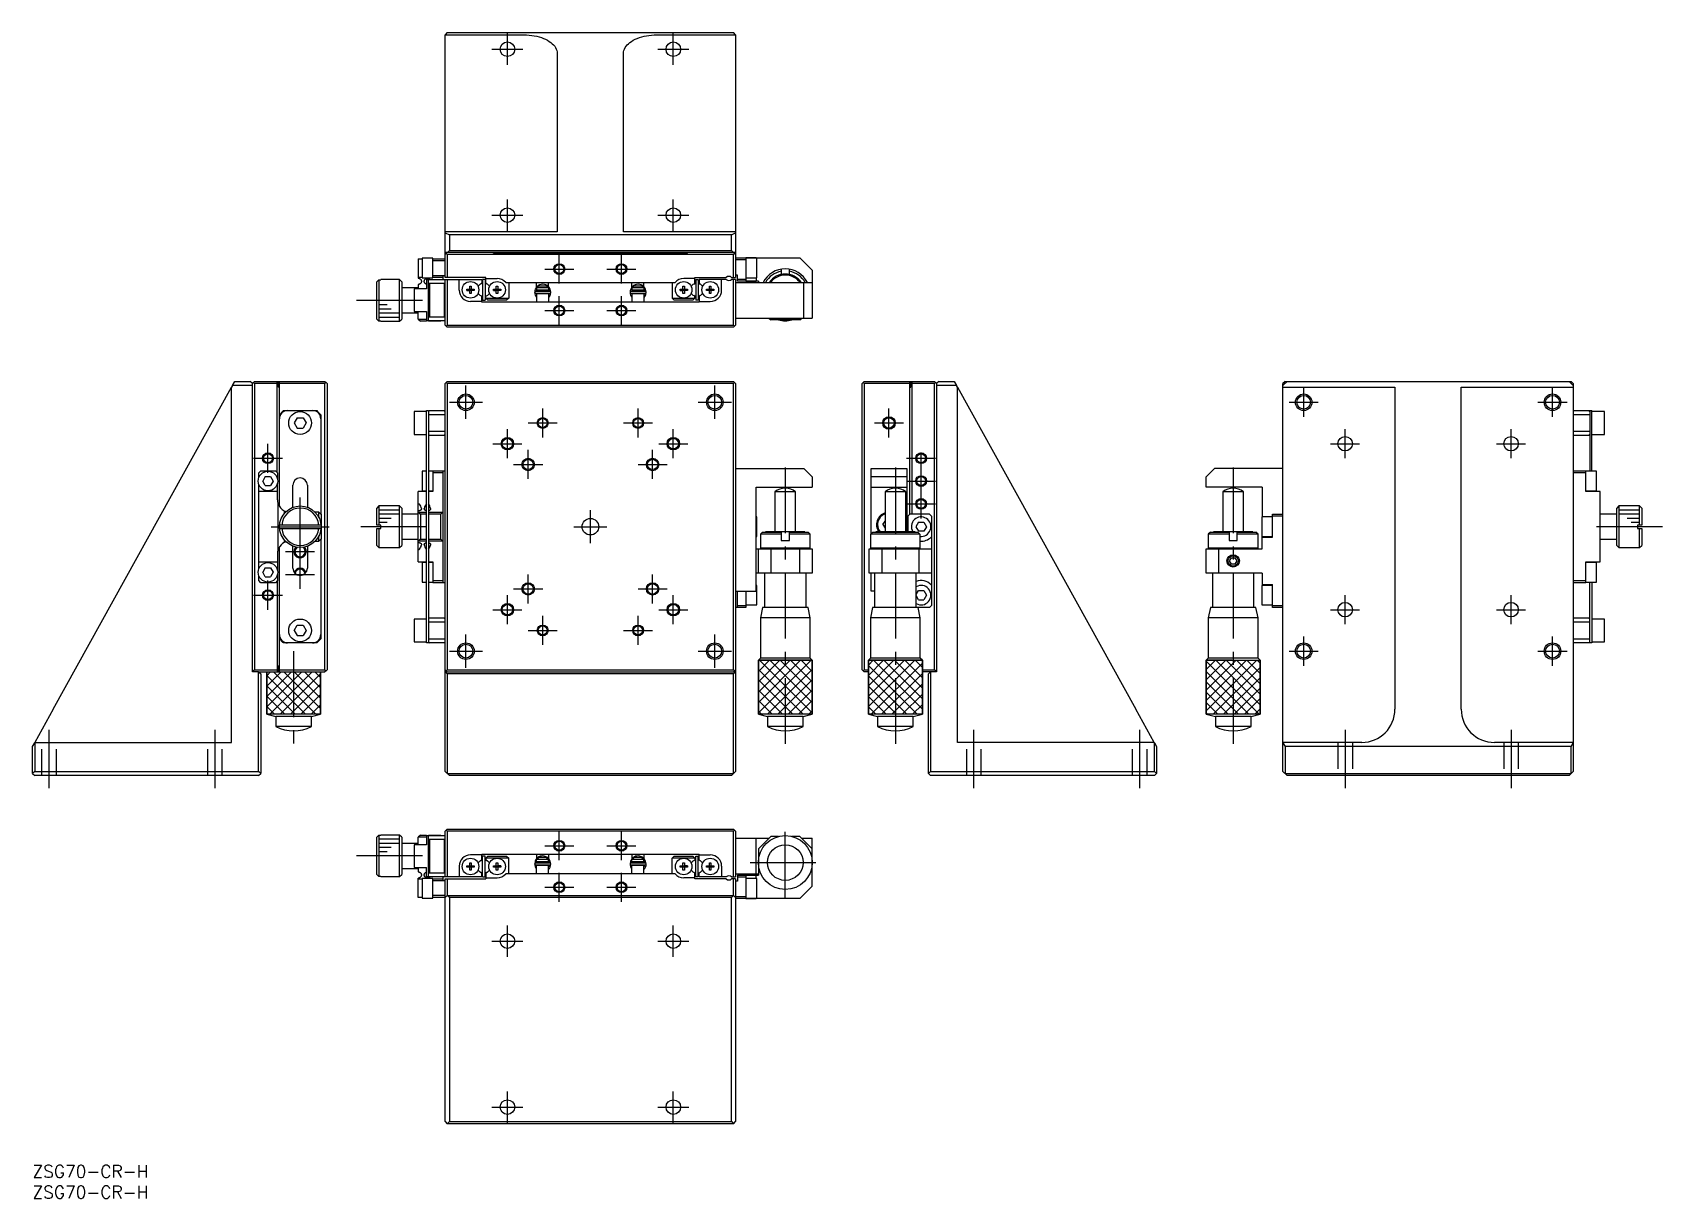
# Model space of a CAD drawing. Extents: x 0 to 393, y -8 to 273.
import ezdxf

# ---------------------------------------------------------------- set-up
doc = ezdxf.new("R2010")
doc.units = 0
doc.header["$LTSCALE"] = 0.5
doc.linetypes.add('CENTER', pattern=[50.8, 31.75, -6.35, 6.35, -6.35])
doc.linetypes.add('DASHED', pattern=[19.05, 12.7, -6.35])
for name, color, linetype in [('MSM_CENTER', 1, 'CENTER'), ('MSM_CONTINUOUS', 7, 'CONTINUOUS'), ('MSM_DASHED', 4, 'DASHED'), ('MSM_NARROW', 5, 'CONTINUOUS'), ('MSM_PART_NUMBER', 7, 'CONTINUOUS')]:
    doc.layers.add(name, color=color, linetype=linetype)
doc.styles.get("Standard").update_dxf_attribs({"font": 'txt.shx', "height": 3, "bigfont": 'bigfont.shx'})

# ---------------------------------------------------------------- blocks, each defined once
blk = doc.blocks.new('*U2')
at = {"layer": 'MSM_PART_NUMBER'}
blk.add_text('ZSG70-CR-H', height=3, dxfattribs=at).set_placement((0, -3))
blk = doc.blocks.new('*U3')
at = {"layer": 'MSM_PART_NUMBER'}
blk.add_text('ZSG70-CR-H', height=3, dxfattribs=at).set_placement((0, -8))

msp = doc.modelspace()

# ---------------------------------------------------------------- linework, layer by layer
at = {"layer": 'MSM_CENTER'}
for p, q in [((114.5, 265.25), (114.5, 272.75)), ((154.5, 265.25), (154.5, 272.75)), ((110.75, 269), (118.25, 269)), ((150.75, 269), (158.25, 269)), ((114.5, 225.25), (114.5, 232.75)), ((154.5, 225.25), (154.5, 232.75)), ((110.75, 229), (118.25, 229)), ((150.75, 229), (158.25, 229)), ((127, 212.5), (127, 219.5)), ((142, 212.5), (142, 219.5)), ((123.5, 216), (130.5, 216)), ((138.5, 216), (145.5, 216)), ((94, 208.45), (78, 208.45)), ((127, 202.5), (127, 209.5)), ((142, 202.5), (142, 209.5)), ((123.5, 206), (130.5, 206)), ((138.5, 206), (145.5, 206)), ((104.5, 179.905071), (104.5, 187.905071)), ((164.5, 179.905071), (164.5, 187.905071)), ((306.5, 180.405071), (306.5, 187.405071)), ((366.5, 180.405071), (366.5, 187.405071)), ((100.5, 183.905071), (108.5, 183.905071)), ((123, 175.405071), (123, 182.405071)), ((146, 175.405071), (146, 182.405071)), ((160.5, 183.905071), (168.5, 183.905071)), ((206.5, 175.405071), (206.5, 182.405071)), ((303, 183.905071), (310, 183.905071)), ((363, 183.905071), (370, 183.905071)), ((114.5, 170.405071), (114.5, 177.405071)), ((119.5, 178.905071), (126.5, 178.905071)), ((142.5, 178.905071), (149.5, 178.905071)), ((154.5, 170.405071), (154.5, 177.405071)), ((203, 178.905071), (210, 178.905071)), ((316.5, 170.405071), (316.5, 177.405071)), ((356.5, 170.405071), (356.5, 177.405071)), ((56.75, 166.905071), (56.75, 173.905071)), ((111, 173.905071), (118, 173.905071)), ((151, 173.905071), (158, 173.905071)), ((214.25, 155.905071), (214.25, 173.905071)), ((313, 173.905071), (320, 173.905071)), ((353, 173.905071), (360, 173.905071)), ((53.25, 170.405071), (60.25, 170.405071)), ((119.5, 165.405071), (119.5, 172.405071)), ((149.5, 165.405071), (149.5, 172.405071)), ((210.75, 170.405071), (217.75, 170.405071)), ((116, 168.905071), (123, 168.905071)), ((146, 168.905071), (153, 168.905071)), ((181.5, 168.205063), (181.5, 99.705064)), ((208.05, 168.205063), (208.05, 99.705064)), ((289.5, 168.205063), (289.5, 99.705064)), ((210.75, 164.905071), (217.75, 164.905071)), ((64.55, 146.905071), (64.55, 160.905071)), ((134.5, 149.905071), (134.5, 157.905071)), ((210.75, 159.405071), (217.75, 159.405071)), ((57.55, 153.905071), (71.55, 153.905071)), ((95, 153.905071), (78, 153.905071)), ((130.5, 153.905071), (138.5, 153.905071)), ((393, 153.905071), (376, 153.905071)), ((64.5, 138.905071), (64.5, 151.405071)), ((61, 147.905071), (68, 147.905071)), ((61, 142.405071), (68, 142.405071)), ((119.5, 135.405071), (119.5, 142.405071)), ((149.5, 135.405071), (149.5, 142.405071)), ((56.75, 133.905071), (56.75, 140.905071)), ((116, 138.905071), (123, 138.905071)), ((146, 138.905071), (153, 138.905071)), ((53.25, 137.405071), (60.25, 137.405071)), ((111, 133.905071), (118, 133.905071)), ((114.5, 130.405071), (114.5, 137.405071)), ((151, 133.905071), (158, 133.905071)), ((154.5, 130.405071), (154.5, 137.405071)), ((313, 133.905071), (320, 133.905071)), ((316.5, 130.405071), (316.5, 137.405071)), ((353, 133.905071), (360, 133.905071)), ((356.5, 130.405071), (356.5, 137.405071)), ((123, 125.405071), (123, 132.405071)), ((146, 125.405071), (146, 132.405071)), ((104.5, 119.905071), (104.5, 127.905071)), ((119.5, 128.905071), (126.5, 128.905071)), ((142.5, 128.905071), (149.5, 128.905071)), ((164.5, 119.905071), (164.5, 127.905071)), ((306.5, 120.405071), (306.5, 127.405071)), ((366.5, 120.405071), (366.5, 127.405071)), ((62.95, 123.905071), (62.95, 99.705064)), ((100.5, 123.905071), (108.5, 123.905071)), ((160.5, 123.905071), (168.5, 123.905071)), ((303, 123.905071), (310, 123.905071)), ((363, 123.905071), (370, 123.905071)), ((4, 90.905071), (4, 104.905071)), ((44, 90.905071), (44, 104.905071)), ((227, 90.905071), (227, 104.905071)), ((267, 90.905071), (267, 104.905071)), ((316.5, 104.905071), (316.5, 90.905071)), ((356.5, 104.905071), (356.5, 90.905071)), ((127, 73.5), (127, 80.5)), ((142, 73.5), (142, 80.5)), ((181.5, 64.450001), (181.5, 81.449999)), ((123.5, 77), (130.5, 77)), ((138.5, 77), (145.5, 77)), ((94, 74.55), (78, 74.55)), ((173.000001, 72.95), (189.999999, 72.95)), ((123.5, 67), (130.5, 67)), ((127, 63.5), (127, 70.5)), ((138.5, 67), (145.5, 67)), ((142, 63.5), (142, 70.5)), ((114.5, 50.25), (114.5, 57.75)), ((154.5, 50.25), (154.5, 57.75)), ((110.75, 54), (118.25, 54)), ((150.75, 54), (158.25, 54)), ((114.5, 10.25), (114.5, 17.75)), ((154.5, 10.25), (154.5, 17.75)), ((110.75, 14), (118.25, 14)), ((150.75, 14), (158.25, 14))]:
    msp.add_line(p, q, dxfattribs=at)
at = {"layer": 'MSM_CONTINUOUS'}
for p, q in [((100, 273), (99.5, 272.5)), ((99.5, 214), (99.5, 272.5)), ((99.5, 272.445691), (118.5, 272.445691)), ((100, 273), (169, 273)), ((118.5, 272.445691), (119.127673, 272.432021)), ((119.127673, 272.432021), (119.751476, 272.391095)), ((119.751476, 272.391095), (120.367563, 272.323166)), ((120.367563, 272.323166), (120.972136, 272.228652)), ((120.972136, 272.228652), (121.561467, 272.108137)), ((121.561467, 272.108137), (122.131924, 271.962362)), ((122.131924, 271.962362), (122.679989, 271.792228)), ((122.679989, 271.792228), (123.202282, 271.598782)), ((123.202282, 271.598782), (123.695584, 271.383218)), ((123.695584, 271.383218), (124.156854, 271.146864)), ((144.843146, 271.146864), (145.304416, 271.383218)), ((145.304416, 271.383218), (145.797718, 271.598782)), ((145.797718, 271.598782), (146.320011, 271.792228)), ((146.320011, 271.792228), (146.868076, 271.962362)), ((146.868076, 271.962362), (147.438533, 272.108137)), ((147.438533, 272.108137), (148.027864, 272.228652)), ((148.027864, 272.228652), (148.632437, 272.323166)), ((148.632437, 272.323166), (149.248524, 272.391095)), ((149.248524, 272.391095), (149.872327, 272.432021)), ((149.872327, 272.432021), (150.5, 272.445691)), ((150.5, 272.445691), (169.5, 272.445691)), ((169.5, 272.5), (169, 273)), ((169.5, 272.5), (169.5, 214)), ((124.156854, 271.146864), (124.583248, 270.891178)), ((124.583248, 270.891178), (124.972136, 270.617736)), ((124.972136, 270.617736), (125.321121, 270.328224)), ((125.321121, 270.328224), (125.628052, 270.024427)), ((125.628052, 270.024427), (125.891036, 269.708218)), ((125.891036, 269.708218), (126.108452, 269.381546)), ((126.108452, 269.381546), (126.278959, 269.046426)), ((126.278959, 269.046426), (126.401507, 268.704923)), ((126.401507, 268.704923), (126.475339, 268.359143)), ((126.475339, 268.359143), (126.5, 268.011219)), ((126.5, 268.011219), (126.5, 225)), ((142.5, 268.011219), (142.524661, 268.359143)), ((142.5, 225), (142.5, 268.011219)), ((142.524661, 268.359143), (142.598493, 268.704923)), ((142.598493, 268.704923), (142.721041, 269.046426)), ((142.721041, 269.046426), (142.891548, 269.381546)), ((142.891548, 269.381546), (143.108964, 269.708218)), ((143.108964, 269.708218), (143.371948, 270.024427)), ((143.371948, 270.024427), (143.678879, 270.328224)), ((143.678879, 270.328224), (144.027864, 270.617736)), ((144.027864, 270.617736), (144.416752, 270.891178)), ((144.416752, 270.891178), (144.843146, 271.146864)), ((126.5, 225), (99.5, 225)), ((99.5, 224.775113), (100.5, 224.220803)), ((100.5, 224.220803), (100.5, 220.5)), ((168.5, 224.220803), (100.5, 224.220803)), ((169.5, 225), (142.5, 225)), ((168.5, 224.220803), (169.5, 224.775113)), ((168.5, 220.5), (168.5, 224.220803)), ((99.5, 219.5), (100.5, 220.5)), ((100.5, 220.5), (168.5, 220.5)), ((168.5, 220.5), (169.5, 219.5)), ((93, 218.45), (93.9, 218.45)), ((93, 218.45), (93, 213.8)), ((93.9, 218.6), (93.9, 213.9)), ((96.5, 218.6), (93.9, 218.6)), ((96.5, 213.9), (96.5, 218.6)), ((96.5, 218.45), (99.5, 218.45)), ((99.5, 217.95), (96.5, 217.95)), ((169.5, 220), (99.5, 220)), ((99.75, 219.75), (100, 219.5)), ((169, 219.5), (100, 219.5)), ((100, 219.5), (100, 214)), ((111.35, 219.65), (111, 220)), ((157.65, 219.65), (111.35, 219.65)), ((158, 220), (157.65, 219.65)), ((169, 219.5), (169.25, 219.75)), ((169, 214), (169, 219.5)), ((169.5, 218.75), (185, 218.75)), ((172, 218.25), (169.5, 218.25)), ((172, 218.75), (172, 213.05)), ((174.5, 218.680821), (172, 218.680821)), ((174.6, 218.6), (172, 218.6)), ((174.5, 218.75), (174.5, 218.6)), ((174.6, 213.9), (174.6, 218.6)), ((188, 215.75), (185, 218.75)), ((83, 212.932187), (83.5, 213.433974)), ((83, 203.967813), (83, 212.932187)), ((83.5, 213.433974), (83.5, 203.466026)), ((83.5, 213.433974), (84, 213.433974)), ((84, 213.433974), (84, 213.45)), ((88.5, 213.45), (84, 213.45)), ((88.5, 203.45), (88.5, 213.45)), ((89, 212.95), (88.5, 213.45)), ((89, 212.95), (89, 203.95)), ((93.9, 213.95), (93, 213.95)), ((93, 213.8), (93.011761, 213.799908)), ((93.034494, 212.300794), (93, 212.3)), ((93, 212.3), (93, 211.25)), ((93.011761, 213.799908), (93.023492, 213.799632)), ((93.023492, 213.799632), (93.035281, 213.79917)), ((93.068896, 212.303171), (93.034494, 212.300794)), ((93.035281, 213.79917), (93.046985, 213.798527)), ((93.046985, 213.798527), (93.058909, 213.797683)), ((93.058909, 213.797683), (93.070695, 213.796661)), ((93.10276, 212.307074), (93.068896, 212.303171)), ((93.070695, 213.796661), (93.08242, 213.795458)), ((93.08242, 213.795458), (93.093969, 213.79409)), ((93.093969, 213.79409), (93.108419, 213.792122)), ((93.136358, 212.3125), (93.10276, 212.307074)), ((93.108419, 213.792122), (93.122568, 213.789916)), ((93.122568, 213.789916), (93.136399, 213.787492)), ((93.16789, 212.319033), (93.136358, 212.3125)), ((93.136399, 213.787492), (93.149896, 213.784868)), ((93.149896, 213.784868), (93.167865, 213.780973)), ((93.167865, 213.780973), (93.185273, 213.776756)), ((93.199035, 212.326892), (93.16789, 212.319033)), ((93.185273, 213.776756), (93.202133, 213.772248)), ((93.22945, 212.335961), (93.199035, 212.326892)), ((93.202133, 213.772248), (93.226244, 213.765066)), ((93.226244, 213.765066), (93.249352, 213.757343)), ((93.25935, 212.346269), (93.22945, 212.335961)), ((93.249352, 213.757343), (93.271528, 213.749127)), ((93.287938, 212.357475), (93.25935, 212.346269)), ((93.271528, 213.749127), (93.292842, 213.740466)), ((93.315922, 212.369784), (93.287938, 212.357475)), ((93.292842, 213.740466), (93.320658, 213.728)), ((93.343034, 212.383046), (93.315922, 212.369784)), ((93.320658, 213.728), (93.347218, 213.714789)), ((93.369452, 212.39731), (93.343034, 212.383046)), ((93.347218, 213.714789), (93.372633, 213.70088)), ((93.390431, 212.409638), (93.369452, 212.39731)), ((93.372633, 213.70088), (93.413044, 213.676019)), ((93.410903, 212.422579), (93.390431, 212.409638)), ((93.430837, 212.436095), (93.410903, 212.422579)), ((93.413044, 213.676019), (93.450896, 213.649327)), ((93.459395, 212.457164), (93.430837, 212.436095)), ((93.450896, 213.649327), (93.486694, 213.620641)), ((93.486684, 212.479353), (93.459395, 212.457164)), ((93.51193, 212.501888), (93.486684, 212.479353)), ((93.486694, 213.620641), (93.520302, 213.590172)), ((93.535901, 212.5253), (93.51193, 212.501888)), ((93.520302, 213.590172), (93.552403, 213.557299)), ((93.558376, 212.549285), (93.535901, 212.5253)), ((93.552403, 213.557299), (93.582369, 213.522596)), ((93.579555, 212.573958), (93.558376, 212.549285)), ((93.600066, 212.600089), (93.579555, 212.573958)), ((93.582369, 213.522596), (93.610357, 213.48585)), ((93.619174, 212.626771), (93.600066, 212.600089)), ((93.610357, 213.48585), (93.636149, 213.447259)), ((93.63675, 212.653707), (93.619174, 212.626771)), ((93.636149, 213.447259), (93.660268, 213.405735)), ((93.652955, 212.681016), (93.63675, 212.653707)), ((93.667522, 212.708074), (93.652955, 212.681016)), ((93.660268, 213.405735), (93.681896, 213.362279)), ((93.680803, 212.735345), (93.667522, 212.708074)), ((93.69275, 212.762604), (93.680803, 212.735345)), ((93.681896, 213.362279), (93.70103, 213.316565)), ((93.703473, 212.789949), (93.69275, 212.762604)), ((93.70103, 213.316565), (93.717334, 213.268932)), ((93.7151, 212.823884), (93.703473, 212.789949)), ((93.724951, 212.857801), (93.7151, 212.823884)), ((93.717334, 213.268932), (93.730926, 213.21807)), ((93.733078, 212.891589), (93.724951, 212.857801)), ((93.730926, 213.21807), (93.741085, 213.165294)), ((93.739533, 212.925138), (93.733078, 212.891589)), ((93.745549, 212.968421), (93.739533, 212.925138)), ((93.741085, 213.165294), (93.745862, 213.128676)), ((93.748991, 213.011131), (93.745549, 212.968421)), ((93.745862, 213.128676), (93.748864, 213.091257)), ((93.748864, 213.091257), (93.749994, 213.053111)), ((93.749994, 213.053111), (93.748991, 213.011131)), ((93.9, 213.9), (96.5, 213.9)), ((94.450304, 213.028636), (94.450337, 213.072463)), ((94.452917, 212.983934), (94.450304, 213.028636)), ((94.450337, 213.072463), (94.452858, 213.115407)), ((94.452858, 213.115407), (94.457725, 213.15736)), ((94.458337, 212.938493), (94.452917, 212.983934)), ((94.457725, 213.15736), (94.464791, 213.198214)), ((94.466721, 212.892515), (94.458337, 212.938493)), ((94.464791, 213.198214), (94.477822, 213.25239)), ((94.474804, 212.858724), (94.466721, 212.892515)), ((94.484624, 212.824765), (94.474804, 212.858724)), ((94.477822, 213.25239), (94.494476, 213.304436)), ((94.49623, 212.790761), (94.484624, 212.824765)), ((94.494476, 213.304436), (94.514474, 213.354227)), ((94.50967, 212.756837), (94.49623, 212.790761)), ((94.524084, 212.725011), (94.50967, 212.756837)), ((94.514474, 213.354227), (94.536669, 213.400003)), ((94.540269, 212.693342), (94.524084, 212.725011)), ((94.536669, 213.400003), (94.56163, 213.443702)), ((94.558221, 212.661983), (94.540269, 212.693342)), ((94.577936, 212.631087), (94.558221, 212.661983)), ((94.56163, 213.443702), (94.58923, 213.485281)), ((94.599411, 212.600808), (94.577936, 212.631087)), ((94.58923, 213.485281), (94.619339, 213.524693)), ((94.62264, 212.571298), (94.599411, 212.600808)), ((94.619339, 213.524693), (94.652879, 213.563022)), ((94.646595, 212.5438), (94.62264, 212.571298)), ((94.672186, 212.51717), (94.646595, 212.5438)), ((94.652879, 213.563022), (94.689096, 213.599124)), ((94.699351, 212.491564), (94.672186, 212.51717)), ((94.689096, 213.599124), (94.728079, 213.632945)), ((94.720195, 212.473559), (94.699351, 212.491564)), ((94.741866, 212.456192), (94.720195, 212.473559)), ((94.728079, 213.632945), (94.769916, 213.664433)), ((94.764323, 212.439523), (94.741866, 212.456192)), ((94.787522, 212.423612), (94.764323, 212.439523)), ((94.769916, 213.664433), (94.807571, 213.689159)), ((94.812219, 212.408033), (94.787522, 212.423612)), ((94.807571, 213.689159), (94.847783, 213.71217)), ((94.837681, 212.393329), (94.812219, 212.408033)), ((94.863842, 212.379558), (94.837681, 212.393329)), ((94.847783, 213.71217), (94.890896, 213.733341)), ((94.890636, 212.366777), (94.863842, 212.379558)), ((94.917217, 212.355357), (94.890636, 212.366777)), ((94.890896, 213.733341), (94.913862, 213.743289)), ((94.913862, 213.743289), (94.937859, 213.752742)), ((94.944354, 212.34492), (94.917217, 212.355357)), ((94.937859, 213.752742), (94.962978, 213.761621)), ((94.971973, 212.335508), (94.944354, 212.34492)), ((94.962978, 213.761621), (94.98931, 213.769846)), ((95, 212.327158), (94.971973, 212.335508)), ((94.98931, 213.769846), (95.016947, 213.777337)), ((95, 213.5), (108.3, 213.5)), ((95, 213.5), (95, 211.25)), ((95.016947, 213.777337), (95.04598, 213.784015)), ((95.04598, 213.784015), (95.059192, 213.786662)), ((95.059192, 213.786662), (95.072749, 213.789122)), ((95.072749, 213.789122), (95.08663, 213.791377)), ((95.08663, 213.791377), (95.10081, 213.793408)), ((95.10081, 213.793408), (95.115266, 213.795197)), ((95.115266, 213.795197), (95.129976, 213.796724)), ((95.129976, 213.796724), (95.141128, 213.797685)), ((95.141128, 213.797685), (95.152416, 213.798488)), ((95.152416, 213.798488), (95.163808, 213.799126)), ((95.163808, 213.799126), (95.175271, 213.799592)), ((95.175271, 213.799592), (95.187235, 213.79989)), ((95.187235, 213.79989), (95.199249, 213.799998)), ((95.199249, 213.799998), (95.211264, 213.799914)), ((95.211264, 213.799914), (95.223234, 213.79964)), ((95.223234, 213.79964), (95.236746, 213.799096)), ((95.236746, 213.799096), (95.250172, 213.798312)), ((95.250172, 213.798312), (95.263467, 213.7973)), ((95.263467, 213.7973), (95.276589, 213.796072)), ((95.276589, 213.796072), (95.289493, 213.794639)), ((95.289493, 213.794639), (95.302136, 213.793013)), ((95.302136, 213.793013), (95.321874, 213.790032)), ((95.321874, 213.790032), (95.341036, 213.786622)), ((95.341036, 213.786622), (95.359617, 213.78282)), ((95.359617, 213.78282), (95.377613, 213.778667)), ((95.377613, 213.778667), (95.395021, 213.774202)), ((95.395021, 213.774202), (95.411834, 213.769462)), ((95.411834, 213.769462), (95.452882, 213.756156)), ((95.452882, 213.756156), (95.491242, 213.741332)), ((95.491242, 213.741332), (95.527174, 213.725114)), ((95.5, 203.45), (95.5, 213.5)), ((95.5, 212.7), (95.7, 212.5)), ((95.527174, 213.725114), (95.560941, 213.707623)), ((95.560941, 213.707623), (95.592806, 213.688981)), ((95.592806, 213.688981), (95.623029, 213.669311)), ((95.623029, 213.669311), (95.663527, 213.639639)), ((95.663527, 213.639639), (95.701376, 213.607831)), ((95.7, 212.5), (95.7, 204.5)), ((99.3, 212.5), (95.7, 212.5)), ((95.701376, 213.607831), (95.736674, 213.573938)), ((95.736674, 213.573938), (95.769516, 213.538008)), ((95.769516, 213.538008), (95.799976, 213.500031)), ((96.5, 214.45), (99.5, 214.45)), ((98.9, 213.95), (96.5, 213.95)), ((98.9, 214.45), (98.9, 213.5)), ((99.3, 212.5), (99.5, 212.7)), ((99.3, 204.5), (99.3, 212.5)), ((109.3, 214), (99.5, 214)), ((99.5, 202.5), (99.5, 213.5)), ((100, 213.5), (100, 202.5)), ((102.85, 210.95), (102.85, 213.5)), ((108.3, 212.544412), (108.00625, 212.374815)), ((108.3, 213.5), (108.3, 212.544412)), ((109.1, 213.5), (108.5, 213.5)), ((108.5, 213.5), (108.5, 208.5)), ((109.1, 213.5), (109.1, 208.5)), ((109.3, 212.544412), (109.3, 214)), ((109.3, 213.75), (112, 213.75)), ((109.59375, 212.374815), (109.3, 212.544412)), ((114.079062, 212.8), (154.920938, 212.8)), ((114.8, 212.8), (114.8, 209)), ((121.4, 212.8), (121.4, 211.482073)), ((124.4, 211.751317), (124.4, 212.8)), ((144.4, 212.8), (144.4, 211.482073)), ((147.4, 211.751317), (147.4, 212.8)), ((154.2, 212.8), (154.2, 209)), ((159.7, 213.75), (157, 213.75)), ((159.40625, 212.374815), (159.7, 212.544412)), ((159.7, 214), (167.238562, 214)), ((159.7, 212.544412), (159.7, 214)), ((159.9, 213.5), (159.9, 208.5)), ((159.9, 213.5), (160.5, 213.5)), ((160.5, 213.5), (160.5, 208.5)), ((160.7, 213.5), (160.7, 212.544412)), ((167.238562, 213.5), (160.7, 213.5)), ((160.7, 212.544412), (160.99375, 212.374815)), ((166.15, 210.95), (166.15, 213.5)), ((168.561438, 214), (169.5, 214)), ((169.5, 213.5), (168.561438, 213.5)), ((169, 202.5), (169, 213.5)), ((170, 214.55), (169.5, 214.55)), ((169.5, 213.5), (169.5, 202.5)), ((169.5, 212.8), (188, 212.8)), ((170, 213.05), (170, 214.55)), ((170, 213.55), (172, 213.55)), ((175, 213.05), (170, 213.05)), ((172, 213.9), (174.6, 213.9)), ((172, 213.090264), (174.5, 213.090264)), ((174.5, 213.9), (174.5, 213.05)), ((175, 213.05), (175, 212.8)), ((180.5, 215.96608), (180.5, 214.693544)), ((182.5, 214.693544), (182.5, 215.96608)), ((186, 204.2), (186, 212.8)), ((188, 215.75), (188, 204.2)), ((93, 211.45), (89, 211.45)), ((92, 211.25), (92, 205.75)), ((95, 211.25), (92, 211.25)), ((104.713639, 211.18), (105.42, 211.18)), ((104.713639, 210.82), (104.713639, 211.18)), ((104.713639, 210.82), (105.42, 210.82)), ((105.42, 211.886361), (105.78, 211.886361)), ((105.42, 211.18), (105.42, 211.886361)), ((105.430372, 211.169628), (105.42, 211.18)), ((105.430372, 210.830372), (105.42, 210.82)), ((105.42, 210.113639), (105.42, 210.82)), ((105.78, 210.113639), (105.42, 210.113639)), ((105.430372, 211.169628), (105.769628, 211.169628)), ((105.430372, 210.830372), (105.430372, 211.169628)), ((105.769628, 210.830372), (105.430372, 210.830372)), ((105.769628, 211.169628), (105.78, 211.18)), ((105.769628, 211.169628), (105.769628, 210.830372)), ((105.769628, 210.830372), (105.78, 210.82)), ((105.78, 211.886361), (105.78, 211.18)), ((105.78, 211.18), (106.486361, 211.18)), ((105.78, 210.82), (105.78, 210.113639)), ((106.486361, 210.82), (105.78, 210.82)), ((106.486361, 211.18), (106.486361, 210.82)), ((108.00625, 209.625185), (108.3, 209.455588)), ((108.3, 208), (108.3, 209.455588)), ((108.5, 208.5), (109.1, 208.5)), ((109.3, 209.455588), (109.59375, 209.625185)), ((109.3, 209), (109.3, 209.455588)), ((109.3, 209), (114.8, 209)), ((109.8, 208.5), (109.3, 209)), ((114.3, 208.5), (109.8, 208.5)), ((111.113639, 211.18), (111.82, 211.18)), ((111.113639, 210.82), (111.113639, 211.18)), ((111.113639, 210.82), (111.82, 210.82)), ((111.82, 211.886361), (112.18, 211.886361)), ((111.82, 211.18), (111.82, 211.886361)), ((111.830372, 211.169628), (111.82, 211.18)), ((111.830372, 210.830372), (111.82, 210.82)), ((111.82, 210.113639), (111.82, 210.82)), ((112.18, 210.113639), (111.82, 210.113639)), ((111.830372, 211.169628), (112.169628, 211.169628)), ((111.830372, 210.830372), (111.830372, 211.169628)), ((112.169628, 210.830372), (111.830372, 210.830372)), ((112.169628, 211.169628), (112.18, 211.18)), ((112.169628, 211.169628), (112.169628, 210.830372)), ((112.169628, 210.830372), (112.18, 210.82)), ((112.18, 211.886361), (112.18, 211.18)), ((112.18, 211.18), (112.886361, 211.18)), ((112.18, 210.82), (112.18, 210.113639)), ((112.886361, 210.82), (112.18, 210.82)), ((112.886361, 211.18), (112.886361, 210.82)), ((114.8, 209), (114.3, 208.5)), ((121.199978, 209.686351), (121.200405, 209.685039)), ((121.200405, 209.685039), (121.20079, 209.683862)), ((121.20079, 209.683862), (121.201207, 209.682599)), ((121.201207, 209.682599), (121.201903, 209.680506)), ((121.201903, 209.680506), (121.202791, 209.677866)), ((121.202791, 209.677866), (121.203148, 209.676817)), ((121.203148, 209.676817), (121.203804, 209.6749)), ((121.203804, 209.6749), (121.204216, 209.673707)), ((121.204216, 209.673707), (121.205723, 209.669398)), ((121.205723, 209.669398), (121.20623, 209.667969)), ((121.20623, 209.667969), (121.207238, 209.665157)), ((121.207238, 209.665157), (121.221835, 209.628106)), ((121.222066, 209.631761), (121.221567, 209.629372)), ((121.221567, 209.629372), (121.222295, 209.629678)), ((121.221835, 209.628106), (121.221567, 209.629372)), ((124.759909, 210.588494), (121.259909, 210.588494)), ((121.259909, 210.198494), (124.759909, 210.198494)), ((121.466596, 210.588548), (121.577142, 211.000149)), ((124.5, 211.5), (121.5, 211.5)), ((121.5, 211.5), (121.5, 211)), ((121.5, 211), (124.5, 211)), ((124.5, 210), (121.5, 210)), ((121.5, 210), (121.5, 208)), ((121.508123, 210.8), (122, 210.8)), ((121.554317, 211.5), (122.083485, 212)), ((121.574638, 210.000019), (121.575663, 210.00277)), ((121.575663, 210.00277), (121.581354, 210.016743)), ((121.581354, 210.016743), (121.587745, 210.030409)), ((121.587745, 210.030409), (121.594817, 210.043733)), ((121.594817, 210.043733), (121.602551, 210.056682)), ((121.602551, 210.056682), (121.610924, 210.069223)), ((121.610924, 210.069223), (121.619914, 210.081327)), ((121.619914, 210.081327), (121.629497, 210.092964)), ((121.629497, 210.092964), (121.639647, 210.104106)), ((121.639647, 210.104106), (121.650336, 210.114726)), ((121.650336, 210.114726), (121.661538, 210.124801)), ((121.661538, 210.124801), (121.673223, 210.134307)), ((121.673223, 210.134307), (121.68536, 210.143222)), ((121.68536, 210.143222), (121.69792, 210.151527)), ((121.69792, 210.151527), (121.710871, 210.159202)), ((121.710871, 210.159202), (121.724181, 210.166231)), ((121.724181, 210.166231), (121.737816, 210.172599)), ((121.737816, 210.172599), (121.751744, 210.178292)), ((121.751744, 210.178292), (121.76593, 210.183297)), ((121.76593, 210.183297), (121.780341, 210.187604)), ((121.780341, 210.187604), (121.794943, 210.191205)), ((121.794943, 210.191205), (121.809699, 210.194091)), ((121.809699, 210.194091), (121.824577, 210.196256)), ((121.824577, 210.196256), (121.839539, 210.197697)), ((121.839539, 210.197697), (121.854552, 210.19841)), ((121.854552, 210.19841), (121.861589, 210.198494)), ((121.9, 210.8), (121.9, 210.588494)), ((121.9, 210.198494), (121.9, 210)), ((122, 211), (122, 210.588494)), ((122, 210.198494), (122, 210)), ((122.083485, 212), (123.916515, 212)), ((123.916515, 212), (124.445683, 211.5)), ((124, 210.588494), (124, 211)), ((124, 210.8), (124.4, 210.8)), ((124, 210), (124, 210.198494)), ((124.158228, 210.198494), (124.172462, 210.19816)), ((124.172462, 210.19816), (124.187451, 210.197098)), ((124.187451, 210.197098), (124.202369, 210.195311)), ((124.202369, 210.195311), (124.217181, 210.192802)), ((124.217181, 210.192802), (124.231853, 210.189578)), ((124.231853, 210.189578), (124.246349, 210.185646)), ((124.246349, 210.185646), (124.260635, 210.181013)), ((124.260635, 210.181013), (124.274678, 210.175691)), ((124.274678, 210.175691), (124.288444, 210.169691)), ((124.288444, 210.169691), (124.301901, 210.163027)), ((124.301901, 210.163027), (124.315015, 210.155712)), ((124.315015, 210.155712), (124.327755, 210.147764)), ((124.327755, 210.147764), (124.34009, 210.139199)), ((124.34009, 210.139199), (124.351989, 210.130037)), ((124.351989, 210.130037), (124.363423, 210.120299)), ((124.363423, 210.120299), (124.374363, 210.110006)), ((124.374363, 210.110006), (124.384781, 210.099183)), ((124.384781, 210.099183), (124.394649, 210.087853)), ((124.394649, 210.087853), (124.403944, 210.076043)), ((124.4, 210.8), (124.4, 211)), ((124.403944, 210.076043), (124.412638, 210.063781)), ((124.412638, 210.063781), (124.42071, 210.051097)), ((124.42071, 210.051097), (124.428138, 210.03802)), ((124.428138, 210.03802), (124.4349, 210.024582)), ((124.4349, 210.024582), (124.440978, 210.010817)), ((124.440978, 210.010817), (124.445178, 210.000023)), ((124.442321, 211.00019), (124.553536, 210.588515)), ((124.793246, 209.619421), (124.49999, 209.7237)), ((124.5, 211), (124.5, 211.5)), ((124.5, 208), (124.5, 210)), ((124.511398, 209.728089), (124.5, 209.734268)), ((124.500223, 209.145563), (124.797171, 209.628526)), ((124.523513, 209.721755), (124.511398, 209.728089)), ((124.536263, 209.715308), (124.523513, 209.721755)), ((124.549565, 209.70879), (124.536263, 209.715308)), ((124.563328, 209.702246), (124.549565, 209.70879)), ((124.577461, 209.695719), (124.563328, 209.702246)), ((124.59187, 209.689253), (124.577461, 209.695719)), ((124.606458, 209.682891), (124.59187, 209.689253)), ((124.621128, 209.676675), (124.606458, 209.682891)), ((124.635781, 209.670647), (124.621128, 209.676675)), ((124.650321, 209.664848), (124.635781, 209.670647)), ((124.664649, 209.659315), (124.650321, 209.664848)), ((124.67867, 209.654087), (124.664649, 209.659315)), ((124.692291, 209.649197), (124.67867, 209.654087)), ((124.70542, 209.644679), (124.692291, 209.649197)), ((124.71797, 209.640562), (124.70542, 209.644679)), ((124.729857, 209.636875), (124.71797, 209.640562)), ((124.741001, 209.633641), (124.729857, 209.636875)), ((124.751328, 209.630883), (124.741001, 209.633641)), ((124.760769, 209.628619), (124.751328, 209.630883)), ((124.769261, 209.626864), (124.760769, 209.628619)), ((124.776747, 209.62563), (124.769261, 209.626864)), ((124.783177, 209.624924), (124.776747, 209.62563)), ((124.788509, 209.624753), (124.783177, 209.624924)), ((124.787204, 210.191862), (124.783279, 210.20001)), ((124.784342, 209.59923), (124.953626, 210.366346)), ((124.801115, 210.160489), (124.787204, 210.191862)), ((124.792706, 209.625116), (124.788509, 209.624753)), ((124.795741, 209.626011), (124.792706, 209.625116)), ((124.797593, 209.627433), (124.795741, 209.626011)), ((124.79825, 209.629372), (124.797593, 209.627433)), ((124.797982, 209.628106), (124.810057, 209.658283)), ((124.813441, 210.128473), (124.801115, 210.160489)), ((124.810057, 209.658283), (124.821239, 209.690714)), ((124.82415, 210.095893), (124.813441, 210.128473)), ((124.821239, 209.690714), (124.830784, 209.723654)), ((124.833217, 210.062829), (124.82415, 210.095893)), ((124.830784, 209.723654), (124.83867, 209.75702)), ((124.840621, 210.02936), (124.833217, 210.062829)), ((124.83867, 209.75702), (124.844877, 209.79073)), ((124.846344, 209.99557), (124.840621, 210.02936)), ((124.844877, 209.79073), (124.849392, 209.824702)), ((124.850371, 209.961541), (124.846344, 209.99557)), ((124.849392, 209.824702), (124.852203, 209.858853)), ((124.852693, 209.927357), (124.850371, 209.961541)), ((124.852203, 209.858853), (124.853304, 209.893099)), ((124.853304, 209.893099), (124.852693, 209.927357)), ((144.199978, 209.686351), (144.200405, 209.685039)), ((144.200405, 209.685039), (144.20079, 209.683862)), ((144.20079, 209.683862), (144.201207, 209.682599)), ((144.201207, 209.682599), (144.201903, 209.680506)), ((144.201903, 209.680506), (144.202791, 209.677866)), ((144.202791, 209.677866), (144.203148, 209.676817)), ((144.203148, 209.676817), (144.203804, 209.6749)), ((144.203804, 209.6749), (144.204216, 209.673707)), ((144.204216, 209.673707), (144.205723, 209.669398)), ((144.205723, 209.669398), (144.20623, 209.667969)), ((144.20623, 209.667969), (144.207238, 209.665157)), ((144.207238, 209.665157), (144.221835, 209.628106)), ((144.222066, 209.631761), (144.221567, 209.629372)), ((144.221567, 209.629372), (144.222295, 209.629678)), ((144.221835, 209.628106), (144.221567, 209.629372)), ((147.759909, 210.588494), (144.259909, 210.588494)), ((144.259909, 210.198494), (147.759909, 210.198494)), ((144.466596, 210.588548), (144.577142, 211.000149)), ((147.5, 211.5), (144.5, 211.5)), ((144.5, 211.5), (144.5, 211)), ((144.5, 211), (147.5, 211)), ((147.5, 210), (144.5, 210)), ((144.5, 210), (144.5, 208)), ((144.508123, 210.8), (145, 210.8)), ((144.554317, 211.5), (145.083485, 212)), ((144.574638, 210.000019), (144.575663, 210.00277)), ((144.575663, 210.00277), (144.581354, 210.016743)), ((144.581354, 210.016743), (144.587745, 210.030409)), ((144.587745, 210.030409), (144.594817, 210.043733)), ((144.594817, 210.043733), (144.602551, 210.056682)), ((144.602551, 210.056682), (144.610924, 210.069223)), ((144.610924, 210.069223), (144.619914, 210.081327)), ((144.619914, 210.081327), (144.629497, 210.092964)), ((144.629497, 210.092964), (144.639647, 210.104106)), ((144.639647, 210.104106), (144.650336, 210.114726)), ((144.650336, 210.114726), (144.661538, 210.124801)), ((144.661538, 210.124801), (144.673223, 210.134307)), ((144.673223, 210.134307), (144.68536, 210.143222)), ((144.68536, 210.143222), (144.69792, 210.151527)), ((144.69792, 210.151527), (144.710871, 210.159202)), ((144.710871, 210.159202), (144.724181, 210.166231)), ((144.724181, 210.166231), (144.737816, 210.172599)), ((144.737816, 210.172599), (144.751744, 210.178292)), ((144.751744, 210.178292), (144.76593, 210.183297)), ((144.76593, 210.183297), (144.780341, 210.187604)), ((144.780341, 210.187604), (144.794943, 210.191205)), ((144.794943, 210.191205), (144.809699, 210.194091)), ((144.809699, 210.194091), (144.824577, 210.196256)), ((144.824577, 210.196256), (144.839539, 210.197697)), ((144.839539, 210.197697), (144.854552, 210.19841)), ((144.854552, 210.19841), (144.861589, 210.198494)), ((144.9, 210.8), (144.9, 210.588494)), ((144.9, 210.198494), (144.9, 210)), ((145, 211), (145, 210.588494)), ((145, 210.198494), (145, 210)), ((145.083485, 212), (146.916515, 212)), ((146.916515, 212), (147.445683, 211.5)), ((147, 210.588494), (147, 211)), ((147, 210.8), (147.4, 210.8)), ((147, 210), (147, 210.198494)), ((147.158228, 210.198494), (147.172462, 210.19816)), ((147.172462, 210.19816), (147.187451, 210.197098)), ((147.187451, 210.197098), (147.202369, 210.195311)), ((147.202369, 210.195311), (147.217181, 210.192802)), ((147.217181, 210.192802), (147.231853, 210.189578)), ((147.231853, 210.189578), (147.246349, 210.185646)), ((147.246349, 210.185646), (147.260635, 210.181013)), ((147.260635, 210.181013), (147.274678, 210.175691)), ((147.274678, 210.175691), (147.288444, 210.169691)), ((147.288444, 210.169691), (147.301901, 210.163027)), ((147.301901, 210.163027), (147.315015, 210.155712)), ((147.315015, 210.155712), (147.327755, 210.147764)), ((147.327755, 210.147764), (147.34009, 210.139199)), ((147.34009, 210.139199), (147.351989, 210.130037)), ((147.351989, 210.130037), (147.363423, 210.120299)), ((147.363423, 210.120299), (147.374363, 210.110006)), ((147.374363, 210.110006), (147.384781, 210.099183)), ((147.384781, 210.099183), (147.394649, 210.087853)), ((147.394649, 210.087853), (147.403944, 210.076043)), ((147.4, 210.8), (147.4, 211)), ((147.403944, 210.076043), (147.412638, 210.063781)), ((147.412638, 210.063781), (147.42071, 210.051097)), ((147.42071, 210.051097), (147.428138, 210.03802)), ((147.428138, 210.03802), (147.4349, 210.024582)), ((147.4349, 210.024582), (147.440978, 210.010817)), ((147.440978, 210.010817), (147.445178, 210.000023)), ((147.442321, 211.00019), (147.553536, 210.588515)), ((147.793246, 209.619421), (147.49999, 209.7237)), ((147.5, 211), (147.5, 211.5)), ((147.5, 208), (147.5, 210)), ((147.511398, 209.728089), (147.5, 209.734268)), ((147.500223, 209.145563), (147.797171, 209.628526)), ((147.523513, 209.721755), (147.511398, 209.728089)), ((147.536263, 209.715308), (147.523513, 209.721755)), ((147.549565, 209.70879), (147.536263, 209.715308)), ((147.563328, 209.702246), (147.549565, 209.70879)), ((147.577461, 209.695719), (147.563328, 209.702246)), ((147.59187, 209.689253), (147.577461, 209.695719)), ((147.606458, 209.682891), (147.59187, 209.689253)), ((147.621128, 209.676675), (147.606458, 209.682891)), ((147.635781, 209.670647), (147.621128, 209.676675)), ((147.650321, 209.664848), (147.635781, 209.670647)), ((147.664649, 209.659315), (147.650321, 209.664848)), ((147.67867, 209.654087), (147.664649, 209.659315)), ((147.692291, 209.649197), (147.67867, 209.654087)), ((147.70542, 209.644679), (147.692291, 209.649197)), ((147.71797, 209.640562), (147.70542, 209.644679)), ((147.729857, 209.636875), (147.71797, 209.640562)), ((147.741001, 209.633641), (147.729857, 209.636875)), ((147.751328, 209.630883), (147.741001, 209.633641)), ((147.760769, 209.628619), (147.751328, 209.630883)), ((147.769261, 209.626864), (147.760769, 209.628619)), ((147.776747, 209.62563), (147.769261, 209.626864)), ((147.783177, 209.624924), (147.776747, 209.62563)), ((147.788509, 209.624753), (147.783177, 209.624924)), ((147.787204, 210.191862), (147.783279, 210.20001)), ((147.784342, 209.59923), (147.793009, 209.6189)), ((147.801115, 210.160489), (147.787204, 210.191862)), ((147.792706, 209.625116), (147.788509, 209.624753)), ((147.795741, 209.626011), (147.792706, 209.625116)), ((147.793009, 209.6189), (147.953626, 210.366346)), ((147.797593, 209.627433), (147.795741, 209.626011)), ((147.79825, 209.629372), (147.797593, 209.627433)), ((147.797982, 209.628106), (147.810057, 209.658283)), ((147.813441, 210.128473), (147.801115, 210.160489)), ((147.810057, 209.658283), (147.821239, 209.690714)), ((147.82415, 210.095893), (147.813441, 210.128473)), ((147.821239, 209.690714), (147.830784, 209.723654)), ((147.833217, 210.062829), (147.82415, 210.095893)), ((147.830784, 209.723654), (147.83867, 209.75702)), ((147.840621, 210.02936), (147.833217, 210.062829)), ((147.83867, 209.75702), (147.844877, 209.79073)), ((147.846344, 209.99557), (147.840621, 210.02936)), ((147.844877, 209.79073), (147.849392, 209.824702)), ((147.850371, 209.961541), (147.846344, 209.99557)), ((147.849392, 209.824702), (147.852203, 209.858853)), ((147.852693, 209.927357), (147.850371, 209.961541)), ((147.852203, 209.858853), (147.853304, 209.893099)), ((147.853304, 209.893099), (147.852693, 209.927357)), ((154.2, 209), (159.7, 209)), ((154.7, 208.5), (154.2, 209)), ((159.2, 208.5), (154.7, 208.5)), ((156.113639, 211.18), (156.82, 211.18)), ((156.113639, 210.82), (156.113639, 211.18)), ((156.113639, 210.82), (156.82, 210.82)), ((156.82, 211.886361), (157.18, 211.886361)), ((156.82, 211.18), (156.82, 211.886361)), ((156.830372, 211.169628), (156.82, 211.18)), ((156.830372, 210.830372), (156.82, 210.82)), ((156.82, 210.113639), (156.82, 210.82)), ((157.18, 210.113639), (156.82, 210.113639)), ((156.830372, 211.169628), (157.169628, 211.169628)), ((156.830372, 210.830372), (156.830372, 211.169628)), ((157.169628, 210.830372), (156.830372, 210.830372)), ((157.169628, 211.169628), (157.18, 211.18)), ((157.169628, 211.169628), (157.169628, 210.830372)), ((157.169628, 210.830372), (157.18, 210.82)), ((157.18, 211.886361), (157.18, 211.18)), ((157.18, 211.18), (157.886361, 211.18)), ((157.18, 210.82), (157.18, 210.113639)), ((157.886361, 210.82), (157.18, 210.82)), ((157.886361, 211.18), (157.886361, 210.82)), ((159.7, 209), (159.2, 208.5)), ((159.7, 209.455588), (159.40625, 209.625185)), ((159.7, 209), (159.7, 209.455588)), ((160.5, 208.5), (159.9, 208.5)), ((160.99375, 209.625185), (160.7, 209.455588)), ((160.7, 209.455588), (160.7, 208)), ((162.513639, 211.18), (163.22, 211.18)), ((162.513639, 210.82), (162.513639, 211.18)), ((163.22, 210.82), (162.513639, 210.82)), ((163.22, 211.886361), (163.58, 211.886361)), ((163.22, 211.18), (163.22, 211.886361)), ((163.230372, 211.169628), (163.22, 211.18)), ((163.230372, 210.830372), (163.22, 210.82)), ((163.22, 210.113639), (163.22, 210.82)), ((163.58, 210.113639), (163.22, 210.113639)), ((163.230372, 211.169628), (163.569628, 211.169628)), ((163.230372, 210.830372), (163.230372, 211.169628)), ((163.569628, 210.830372), (163.230372, 210.830372)), ((163.569628, 211.169628), (163.58, 211.18)), ((163.569628, 211.169628), (163.569628, 210.830372)), ((163.569628, 210.830372), (163.58, 210.82)), ((163.58, 211.886361), (163.58, 211.18)), ((163.58, 211.18), (164.286361, 211.18)), ((163.58, 210.82), (163.58, 210.113639)), ((164.286361, 210.82), (163.58, 210.82)), ((164.286361, 211.18), (164.286361, 210.82)), ((89, 205.45), (93, 205.45)), ((92, 205.75), (95, 205.75)), ((93, 203.95), (93, 205.75)), ((95, 205.75), (95, 203.45)), ((95.7, 204.5), (95.5, 204.3)), ((95.7, 204.5), (99.3, 204.5)), ((99.5, 204.3), (99.3, 204.5)), ((108.3, 208.2), (105.6, 208.2)), ((160.7, 208), (108.3, 208)), ((160.7, 208.2), (163.4, 208.2)), ((83.5, 203.466026), (83, 203.967813)), ((84, 203.466026), (83.5, 203.466026)), ((84, 203.45), (84, 203.466026)), ((84, 203.45), (88.5, 203.45)), ((88.5, 203.45), (89, 203.95)), ((93, 203.95), (93.5, 203.45)), ((93, 203.95), (95, 203.95)), ((95, 203.45), (93.5, 203.45)), ((99.5, 203.5), (95, 203.5)), ((98.4, 203.45), (95.5, 203.45)), ((98.4, 203.45), (98.45, 203.5)), ((100, 202), (99.5, 202.5)), ((100, 202.5), (99.75, 202.25)), ((100, 202.5), (169, 202.5)), ((169, 202), (100, 202)), ((169.25, 202.25), (169, 202.5)), ((169, 202), (169.5, 202.5)), ((169.5, 204.2), (188, 204.2)), ((177.55, 204.2), (178, 203.75)), ((185, 203.75), (178, 203.75)), ((180.5, 204.199963), (180.5, 204.13392)), ((182.5, 204.13392), (182.5, 204.199963)), ((185, 203.75), (185.45, 204.2)), ((48.224887, 187.905071), (48.779197, 188.905071)), ((48.779197, 188.905071), (52.5, 188.905071)), ((53, 188.405071), (52.5, 188.905071)), ((53, 188.405071), (53.5, 188.905071)), ((53.5, 188.405071), (53.25, 188.655071)), ((53.5, 188.905071), (70.5, 188.905071)), ((59, 166.955071), (59, 188.905071)), ((59.25, 188.905071), (59.25, 187.505071)), ((59.5, 158.825091), (59.5, 188.905071)), ((70.5, 188.905071), (70.75, 188.655071)), ((70.75, 188.655071), (70.5, 188.405071)), ((71, 188.405071), (70.75, 188.655071)), ((100, 188.905071), (99.5, 188.405071)), ((100, 188.405071), (99.75, 188.655071)), ((100, 188.905071), (169, 188.905071)), ((169.5, 188.405071), (169, 188.905071)), ((169, 188.405071), (169.25, 188.655071)), ((200, 188.405071), (200.5, 188.905071)), ((200.5, 188.405071), (200.25, 188.655071)), ((200.5, 188.905071), (217.5, 188.905071)), ((211.5, 156.855071), (211.5, 188.905071)), ((211.75, 188.905071), (211.75, 187.505071)), ((212, 188.905071), (212, 156.905071)), ((217.5, 188.905071), (218, 188.405071)), ((217.75, 188.655071), (217.5, 188.405071)), ((218.5, 188.905071), (218, 188.405071)), ((218.5, 188.905071), (222.220803, 188.905071)), ((222.220803, 188.905071), (222.775113, 187.905071)), ((302, 188.905071), (301.5, 188.405071)), ((302.5, 188.905071), (301.5, 187.905071)), ((301.75, 188.655071), (302, 188.405071)), ((302, 188.905071), (371, 188.905071)), ((371.5, 187.905071), (370.5, 188.905071)), ((371.5, 188.405071), (371, 188.905071)), ((371, 188.405071), (371.25, 188.655071)), ((4.988781, 109.905071), (48, 187.499363)), ((48.224887, 187.905071), (48, 187.499363)), ((48, 101.905071), (48, 187.499363)), ((53, 187.905071), (48.224887, 187.905071)), ((53, 118.905071), (53, 188.405071)), ((59, 188.405071), (53.5, 188.405071)), ((53.5, 188.405071), (53.5, 119.405071)), ((59.5, 187.505071), (59.25, 187.505071)), ((70.5, 188.405071), (59.5, 188.405071)), ((70.5, 119.405071), (70.5, 188.405071)), ((71, 188.405071), (71, 119.405071)), ((99.5, 94.905071), (99.5, 188.405071)), ((100, 188.405071), (100, 119.405071)), ((169, 188.405071), (100, 188.405071)), ((169, 119.405071), (169, 188.405071)), ((169.5, 188.405071), (169.5, 94.905071)), ((200, 119.405071), (200, 188.405071)), ((200.5, 188.405071), (200.5, 119.405071)), ((211.5, 188.405071), (200.5, 188.405071)), ((211.5, 187.505071), (211.75, 187.505071)), ((217.5, 188.405071), (212, 188.405071)), ((217.5, 119.405071), (217.5, 188.405071)), ((218, 188.405071), (218, 118.905071)), ((222.775113, 187.905071), (218, 187.905071)), ((223, 187.499363), (222.775113, 187.905071)), ((223, 101.905071), (223, 187.499363)), ((223, 187.499363), (266.011219, 109.905071)), ((301.5, 94.905071), (301.5, 188.405071)), ((301.5, 187.499363), (328.5, 187.499363)), ((328.5, 187.499363), (328.5, 109.905071)), ((344.5, 187.499363), (371.5, 187.499363)), ((344.5, 109.905071), (344.5, 187.499363)), ((371.5, 188.405071), (371.5, 94.905071)), ((60.3, 181.705071), (59.5, 180.905071)), ((60.3, 181.705071), (60.5, 181.905071)), ((60.62822, 181.705071), (60.3, 181.705071)), ((60.5, 181.905071), (68.5, 181.905071)), ((68.7, 181.705071), (68.37178, 181.705071)), ((68.5, 181.905071), (68.7, 181.705071)), ((69.5, 180.905071), (68.7, 181.705071)), ((69.5, 180.905071), (69.5, 156.955071)), ((92, 181.655071), (92, 176.155071)), ((95, 181.655071), (92, 181.655071)), ((95, 181.905071), (95.5, 181.905071)), ((95, 125.905071), (95, 181.905071)), ((95.7, 181.905071), (95.5, 181.705071)), ((95.5, 181.905071), (95.5, 125.905071)), ((99.5, 180.905071), (95.5, 180.905071)), ((95.7, 181.905071), (99.3, 181.905071)), ((99.5, 181.705071), (99.3, 181.905071)), ((371.7, 181.905071), (371.5, 181.705071)), ((375.5, 180.905071), (371.5, 180.905071)), ((371.7, 181.905071), (375.3, 181.905071)), ((375.5, 181.705071), (375.3, 181.905071)), ((375.5, 181.905071), (375.5, 167.255071)), ((375.5, 181.905071), (376, 181.905071)), ((376, 167.255071), (376, 181.905071)), ((379, 181.655071), (376, 181.655071)), ((379, 176.155071), (379, 181.655071)), ((63.778312, 180.15507), (63.056624, 178.90507)), ((63.056624, 178.90507), (63.778312, 177.65507)), ((63.778312, 180.15507), (65.221688, 180.155071)), ((63.778312, 177.65507), (65.221688, 177.655071)), ((65.221688, 180.155071), (65.943376, 178.905071)), ((65.943376, 178.905071), (65.221688, 177.655071)), ((95.5, 176.905071), (99.5, 176.905071)), ((371.5, 176.905071), (375.5, 176.905071)), ((92, 176.155071), (95, 176.155071)), ((95.5, 176.105071), (95.7, 175.905071)), ((99.3, 175.905071), (95.7, 175.905071)), ((99.3, 175.905071), (99.5, 176.105071)), ((371.5, 176.105071), (371.7, 175.905071)), ((375.3, 175.905071), (371.7, 175.905071)), ((375.3, 175.905071), (375.5, 176.105071)), ((376, 176.155071), (379, 176.155071)), ((54.55, 166.905071), (55.05, 167.405071)), ((54.55, 165.731206), (54.55, 166.905071)), ((55.05, 167.405071), (58.55, 167.405071)), ((56.114915, 166.00507), (55.479829, 164.90507)), ((56.114915, 166.00507), (57.385085, 166.005071)), ((57.385085, 166.005071), (58.020171, 164.905071)), ((58.55, 167.405071), (59.05, 166.905071)), ((59.05, 166.905071), (59.05, 165.387253)), ((93.9, 167.255071), (93.9, 162.555071)), ((95, 167.255071), (93.9, 167.255071)), ((96.5, 167.255071), (95.5, 167.255071)), ((96.5, 167.405071), (99.5, 167.405071)), ((96.5, 167.405071), (96.5, 162.405071)), ((98.9, 166.905071), (96.5, 166.905071)), ((98.9, 167.405071), (98.9, 140.405071)), ((169.5, 167.905071), (186, 167.905071)), ((188, 165.905071), (186, 167.905071)), ((188, 165.905071), (188, 163.405071)), ((202.2, 167.905071), (210.8, 167.905071)), ((202.2, 152.170141), (202.2, 167.905071)), ((210.8, 165.905071), (202.2, 165.905071)), ((210.8, 167.905071), (210.8, 152.705071)), ((285, 167.905071), (283, 165.905071)), ((283, 163.405071), (283, 165.905071)), ((301.5, 167.905071), (285, 167.905071)), ((371.5, 167.405071), (374.5, 167.405071)), ((374.5, 166.905071), (371.5, 166.905071)), ((374.5, 162.405071), (374.5, 167.405071)), ((377.1, 167.255071), (374.5, 167.255071)), ((377.1, 162.555071), (377.1, 167.255071)), ((54.55, 143.731206), (54.55, 164.078935)), ((59.05, 162.405071), (54.55, 162.405071)), ((56.114915, 163.80507), (55.479829, 164.90507)), ((56.114915, 163.80507), (57.385085, 163.805071)), ((58.020171, 164.905071), (57.385085, 163.805071)), ((59.05, 160.405071), (59.05, 164.422888)), ((62.75, 158.569832), (62.75, 163.905071)), ((66.25, 163.905071), (66.25, 158.607198)), ((93, 145.405071), (93, 162.405071)), ((95, 162.405071), (93, 162.405071)), ((93.9, 162.555071), (95, 162.555071)), ((95.5, 162.555071), (96.5, 162.555071)), ((96.5, 162.405071), (95.5, 162.405071)), ((174.5, 163.405071), (188, 163.405071)), ((174.5, 138.405071), (174.5, 163.405071)), ((183.999996, 162.327562), (179.000004, 162.327562)), ((179.000004, 162.327562), (179.000004, 152.705071)), ((183.999996, 152.705071), (183.999996, 162.327562)), ((202.2, 163.405071), (210.8, 163.405071)), ((210.549996, 162.327562), (205.550004, 162.327562)), ((205.550004, 162.327562), (205.550004, 152.705068)), ((210.549996, 152.705071), (210.549996, 162.327562)), ((296.5, 163.405071), (283, 163.405071)), ((291.999996, 162.327562), (287.000004, 162.327562)), ((287.000004, 162.327562), (287.000004, 152.705071)), ((291.999996, 152.705071), (291.999996, 162.327562)), ((296.5, 163.405071), (296.5, 156.255071)), ((374.5, 162.555071), (377.1, 162.555071)), ((378, 162.405071), (374.5, 162.405071)), ((375.5, 162.555071), (375.5, 162.405071)), ((376, 162.405071), (376, 162.555071)), ((378, 145.405071), (378, 162.405071)), ((59.2, 148.34182), (59.2, 159.468321)), ((60.7, 157.725985), (60.7, 157.09529)), ((69.05, 157.405071), (68.120714, 157.405071)), ((69.05, 156.08452), (69.05, 157.405071)), ((69.05, 157.405071), (69.55, 156.905071)), ((83.5, 158.905071), (83, 158.405071)), ((83, 154.305071), (83, 158.405071)), ((83.5, 158.905071), (83.5, 154.305071)), ((88.5, 158.905071), (83.5, 158.905071)), ((88.5, 148.905071), (88.5, 158.905071)), ((89, 158.405071), (88.5, 158.905071)), ((89, 158.405071), (89, 149.405071)), ((93, 159.468321), (93.113372, 159.442499)), ((93.034291, 157.726382), (93, 157.725985)), ((93, 157.405071), (93.5, 156.905071)), ((93, 157.405071), (95, 157.405071)), ((93.068536, 157.727571), (93.034291, 157.726382)), ((93.102603, 157.729551), (93.068536, 157.727571)), ((93.136358, 157.73232), (93.102603, 157.729551)), ((93.113372, 159.442499), (93.202133, 159.387762)), ((93.167101, 157.735576), (93.136358, 157.73232)), ((93.197564, 157.739522), (93.167101, 157.735576)), ((93.227658, 157.744151), (93.197564, 157.739522)), ((93.202133, 159.387762), (93.29381, 159.302893)), ((93.257293, 157.749456), (93.227658, 157.744151)), ((93.286379, 157.755429), (93.257293, 157.749456)), ((93.314828, 157.762061), (93.286379, 157.755429)), ((93.342549, 157.769347), (93.314828, 157.762061)), ((93.369452, 157.777278), (93.342549, 157.769347)), ((93.399829, 157.787381), (93.369452, 157.777278)), ((93.429175, 157.798425), (93.399829, 157.787381)), ((93.457418, 157.810376), (93.429175, 157.798425)), ((93.484486, 157.823202), (93.457418, 157.810376)), ((93.510306, 157.836871), (93.484486, 157.823202)), ((93.534805, 157.851352), (93.510306, 157.836871)), ((93.557913, 157.866612), (93.534805, 157.851352)), ((93.579555, 157.882619), (93.557913, 157.866612)), ((93.602416, 157.901743), (93.579555, 157.882619)), ((93.623554, 157.921882), (93.602416, 157.901743)), ((93.642971, 157.942972), (93.623554, 157.921882)), ((93.660668, 157.964949), (93.642971, 157.942972)), ((93.67665, 157.987748), (93.660668, 157.964949)), ((93.690917, 158.011306), (93.67665, 157.987748)), ((93.703473, 158.035559), (93.690917, 158.011306)), ((93.718383, 158.070914), (93.703473, 158.035559)), ((93.730255, 158.10767), (93.718383, 158.070914)), ((93.739219, 158.145676), (93.730255, 158.10767)), ((93.745409, 158.184783), (93.739219, 158.145676)), ((93.748956, 158.224839), (93.745409, 158.184783)), ((93.75, 158.262672), (93.748956, 158.224839)), ((94.45, 158.262788), (94.460775, 158.394829)), ((94.450304, 158.241908), (94.45, 158.262788)), ((94.45234, 158.206362), (94.450304, 158.241908)), ((94.45638, 158.171455), (94.45234, 158.206362)), ((94.462511, 158.137293), (94.45638, 158.171455)), ((94.470818, 158.103981), (94.462511, 158.137293)), ((94.48139, 158.071627), (94.470818, 158.103981)), ((94.494311, 158.040335), (94.48139, 158.071627)), ((94.50967, 158.010214), (94.494311, 158.040335)), ((94.524084, 157.98654), (94.50967, 158.010214)), ((94.540269, 157.963628), (94.524084, 157.98654)), ((94.558221, 157.941543), (94.540269, 157.963628)), ((94.577936, 157.920351), (94.558221, 157.941543)), ((94.599411, 157.900117), (94.577936, 157.920351)), ((94.62264, 157.880908), (94.599411, 157.900117)), ((94.642771, 157.866118), (94.62264, 157.880908)), ((94.664129, 157.851976), (94.642771, 157.866118)), ((94.686663, 157.83851), (94.664129, 157.851976)), ((94.710321, 157.825746), (94.686663, 157.83851)), ((94.735052, 157.813711), (94.710321, 157.825746)), ((94.760803, 157.802433), (94.735052, 157.813711)), ((94.787522, 157.791937), (94.760803, 157.802433)), ((94.815316, 157.782189), (94.787522, 157.791937)), ((94.844137, 157.773188), (94.815316, 157.782189)), ((94.873881, 157.764948), (94.844137, 157.773188)), ((94.904444, 157.757481), (94.873881, 157.764948)), ((94.935721, 157.750799), (94.904444, 157.757481)), ((94.967607, 157.744916), (94.935721, 157.750799)), ((95, 157.739844), (94.967607, 157.744916)), ((95.53228, 157.766531), (95.5, 157.758465)), ((95.5, 157.405071), (98.9, 157.405071)), ((95.563626, 157.775483), (95.53228, 157.766531)), ((95.593856, 157.785299), (95.563626, 157.775483)), ((95.623093, 157.796033), (95.593856, 157.785299)), ((95.651265, 157.807656), (95.623093, 157.796033)), ((95.678299, 157.820137), (95.651265, 157.807656)), ((95.704123, 157.833446), (95.678299, 157.820137)), ((95.728664, 157.847552), (95.704123, 157.833446)), ((95.751851, 157.862424), (95.728664, 157.847552)), ((95.773611, 157.878033), (95.751851, 157.862424)), ((95.796654, 157.896695), (95.773611, 157.878033)), ((95.818014, 157.916359), (95.796654, 157.896695)), ((95.837691, 157.936962), (95.818014, 157.916359)), ((95.855683, 157.958443), (95.837691, 157.936962)), ((95.87199, 157.980739), (95.855683, 157.958443)), ((95.886611, 158.003789), (95.87199, 157.980739)), ((95.899546, 158.02753), (95.886611, 158.003789)), ((95.913366, 158.058021), (95.899546, 158.02753)), ((95.924837, 158.089616), (95.913366, 158.058021)), ((95.934045, 158.122213), (95.924837, 158.089616)), ((95.941079, 158.155711), (95.934045, 158.122213)), ((95.946024, 158.190011), (95.941079, 158.155711)), ((95.948968, 158.225011), (95.946024, 158.190011)), ((95.949997, 158.260611), (95.948968, 158.225011)), ((95.95, 158.262663), (95.949997, 158.260611)), ((98.4, 156.905071), (98.9, 157.405071)), ((382.5, 158.905071), (382, 158.405071)), ((382, 149.405071), (382, 158.405071)), ((382.5, 158.905071), (382.5, 148.905071)), ((387.5, 158.905071), (382.5, 158.905071)), ((387.5, 154.305071), (387.5, 158.905071)), ((388, 158.405071), (387.5, 158.905071)), ((388, 158.405071), (388, 154.305071)), ((69.533974, 154.305071), (59.566026, 154.305071)), ((59.566026, 153.505071), (69.533974, 153.505071)), ((69.55, 156.905071), (69.55, 150.905071)), ((84, 154.305071), (83, 154.305071)), ((83, 149.405071), (83, 153.505071)), ((83, 153.505071), (84, 153.505071)), ((83.5, 153.505071), (83.5, 148.905071)), ((84, 153.505071), (84, 154.305071)), ((93, 156.905071), (89, 156.905071)), ((93.5, 156.905071), (93.5, 150.905071)), ((95, 156.905071), (93.5, 156.905071)), ((98.4, 156.905071), (95.5, 156.905071)), ((98.4, 150.905071), (98.4, 156.905071)), ((174.6, 156.255071), (174.5, 156.255071)), ((174.6, 151.555071), (174.6, 156.255071)), ((205.056624, 154.405071), (205.550004, 155.259629)), ((205.056624, 154.405071), (205.550004, 153.550512)), ((211.55, 156.905071), (211.05, 156.405071)), ((211.05, 156.405071), (211.05, 152.705071)), ((216.25, 156.905071), (211.55, 156.905071)), ((213.614915, 155.005071), (212.979829, 153.905071)), ((212.979829, 153.905071), (213.614915, 152.805071)), ((213.614915, 155.005071), (214.885085, 155.005071)), ((214.885085, 155.005071), (215.520171, 153.905071)), ((215.520171, 153.905071), (214.885085, 152.805071)), ((216.75, 156.405071), (216.25, 156.905071)), ((216.75, 156.405071), (216.75, 134.905071)), ((296.4, 156.255071), (296.4, 151.555071)), ((299, 156.255071), (296.4, 156.255071)), ((299, 151.357543), (299, 156.905071)), ((299, 156.905071), (301.5, 156.905071)), ((301.5, 156.405071), (299, 156.405071)), ((382, 156.905071), (378, 156.905071)), ((388, 154.305071), (387, 154.305071)), ((387, 154.305071), (387, 153.505071)), ((387, 153.505071), (388, 153.505071)), ((387.5, 148.905071), (387.5, 153.505071)), ((388, 153.505071), (388, 149.405071)), ((60.7, 150.714851), (60.7, 150.084156)), ((68.120714, 150.405071), (69.05, 150.405071)), ((69.05, 150.405071), (69.05, 151.725621)), ((69.55, 150.905071), (69.05, 150.405071)), ((69.5, 150.855071), (69.5, 126.905071)), ((83, 149.405071), (83.5, 148.905071)), ((88.5, 148.905071), (89, 149.405071)), ((89, 150.905071), (93, 150.905071)), ((93.5, 150.905071), (93, 150.405071)), ((95, 150.405071), (93, 150.405071)), ((93, 150.084156), (93.032724, 150.083791)), ((93.032724, 150.083791), (93.065464, 150.082697)), ((93.065464, 150.082697), (93.098106, 150.080877)), ((93.098106, 150.080877), (93.130535, 150.078334)), ((93.130535, 150.078334), (93.162638, 150.075072)), ((93.162638, 150.075072), (93.194301, 150.071093)), ((93.194301, 150.071093), (93.225409, 150.0664)), ((93.225409, 150.0664), (93.255946, 150.060982)), ((93.255946, 150.060982), (93.285963, 150.054824)), ((93.285963, 150.054824), (93.315373, 150.047937)), ((93.315373, 150.047937), (93.344089, 150.040336)), ((93.344089, 150.040336), (93.372024, 150.03203)), ((93.372024, 150.03203), (93.399089, 150.023033)), ((93.399089, 150.023033), (93.425197, 150.013357)), ((93.425197, 150.013357), (93.455145, 150.000879)), ((93.455145, 150.000879), (93.483787, 149.987388)), ((93.483787, 149.987388), (93.51105, 149.972926)), ((93.5, 150.905071), (95, 150.905071)), ((93.51105, 149.972926), (93.536861, 149.957535)), ((93.536861, 149.957535), (93.561147, 149.941255)), ((93.561147, 149.941255), (93.583835, 149.924128)), ((93.583835, 149.924128), (93.606721, 149.904523)), ((93.606721, 149.904523), (93.627827, 149.88389)), ((93.627827, 149.88389), (93.647153, 149.862297)), ((93.647153, 149.862297), (93.664699, 149.839812)), ((93.664699, 149.839812), (93.680464, 149.816502)), ((93.680464, 149.816502), (93.694448, 149.792432)), ((93.694448, 149.792432), (93.709337, 149.76167)), ((93.709337, 149.76167), (93.721754, 149.729731)), ((93.721754, 149.729731), (93.73179, 149.696725)), ((93.73179, 149.696725), (93.739536, 149.662761)), ((93.75, 149.547416), (93.736795, 149.400302)), ((93.739536, 149.662761), (93.745083, 149.627946)), ((93.745083, 149.627946), (93.748523, 149.592389)), ((93.748523, 149.592389), (93.749947, 149.556198)), ((93.749947, 149.556198), (93.75, 149.547416)), ((94.45, 149.547343), (94.450899, 149.582546)), ((94.450899, 149.582546), (94.455006, 149.628941)), ((94.455006, 149.628941), (94.462657, 149.673868)), ((94.462657, 149.673868), (94.469972, 149.703375)), ((94.469972, 149.703375), (94.479122, 149.732221)), ((94.479122, 149.732221), (94.490151, 149.760325)), ((94.490151, 149.760325), (94.503101, 149.787604)), ((94.503101, 149.787604), (94.518016, 149.813974)), ((94.518016, 149.813974), (94.53494, 149.839353)), ((94.53494, 149.839353), (94.553915, 149.863657)), ((94.553915, 149.863657), (94.57127, 149.882978)), ((94.57127, 149.882978), (94.59016, 149.90159)), ((94.59016, 149.90159), (94.610549, 149.919448)), ((94.610549, 149.919448), (94.632404, 149.936507)), ((94.632404, 149.936507), (94.655689, 149.952721)), ((94.655689, 149.952721), (94.680369, 149.968045)), ((94.680369, 149.968045), (94.70641, 149.982435)), ((94.70641, 149.982435), (94.730476, 149.994321)), ((94.730476, 149.994321), (94.755677, 150.005524)), ((94.755677, 150.005524), (94.781932, 150.016027)), ((94.781932, 150.016027), (94.80916, 150.025813)), ((94.80916, 150.025813), (94.83728, 150.034864)), ((94.83728, 150.034864), (94.866211, 150.043163)), ((94.866211, 150.043163), (94.895872, 150.050692)), ((94.895872, 150.050692), (94.926183, 150.057435)), ((94.926183, 150.057435), (94.950424, 150.062186)), ((94.950424, 150.062186), (94.975047, 150.066475)), ((94.975047, 150.066475), (95, 150.070298)), ((95.5, 150.905071), (98.4, 150.905071)), ((98.9, 150.405071), (95.5, 150.405071)), ((95.5, 150.051676), (95.531444, 150.04382)), ((95.531444, 150.04382), (95.562081, 150.035088)), ((95.562081, 150.035088), (95.591822, 150.025502)), ((95.591822, 150.025502), (95.620574, 150.015085)), ((95.620574, 150.015085), (95.648245, 150.003858)), ((95.648245, 150.003858), (95.674744, 149.991842)), ((95.674744, 149.991842), (95.69998, 149.979061)), ((95.69998, 149.979061), (95.727769, 149.963199)), ((95.727769, 149.963199), (95.753944, 149.946258)), ((95.753944, 149.946258), (95.778464, 149.928295)), ((95.778464, 149.928295), (95.801282, 149.909367)), ((95.801282, 149.909367), (95.822356, 149.88953)), ((95.822356, 149.88953), (95.84164, 149.868844)), ((95.84164, 149.868844), (95.860646, 149.845349)), ((95.860646, 149.845349), (95.877688, 149.820832)), ((95.877688, 149.820832), (95.892802, 149.795369)), ((95.892802, 149.795369), (95.906019, 149.769041)), ((95.906019, 149.769041), (95.917375, 149.741926)), ((95.917375, 149.741926), (95.926902, 149.714101)), ((95.926902, 149.714101), (95.936735, 149.676603)), ((95.936735, 149.676603), (95.943754, 149.637878)), ((95.95, 149.547376), (95.941416, 149.430408)), ((95.943754, 149.637878), (95.948097, 149.598055)), ((95.948097, 149.598055), (95.949898, 149.557266)), ((95.949898, 149.557266), (95.95, 149.547376)), ((98.9, 150.405071), (98.4, 150.905071)), ((174.5, 151.555071), (174.6, 151.555071)), ((176, 152.605071), (175.5, 152.105071)), ((180.5, 152.105071), (175.5, 152.105071)), ((175.5, 152.105071), (175.5, 148.805071)), ((176, 152.605071), (180.5, 152.605071)), ((186.25, 152.705071), (176.75, 152.705071)), ((176.75, 152.705071), (176.75, 152.60509)), ((180.5, 152.605071), (180.5, 150.605071)), ((180.5, 150.605071), (182.5, 150.605071)), ((182.5, 150.605071), (182.5, 152.605071)), ((182.5, 152.605071), (187, 152.605071)), ((187.5, 152.105071), (182.5, 152.105071)), ((186.25, 152.60509), (186.25, 152.705071)), ((187.5, 152.105071), (187, 152.605071)), ((187.5, 148.805071), (187.5, 152.105071)), ((202.05, 150.605071), (202.13392, 150.605071)), ((202.05, 150.605071), (202.05, 148.805071)), ((202.13392, 152.105071), (202.641673, 152.605071)), ((202.13392, 150.605071), (202.13392, 152.105071)), ((213.96608, 152.105071), (202.13392, 152.105071)), ((202.641673, 152.605071), (213.458327, 152.605071)), ((212.8, 152.705071), (203.3, 152.705071)), ((203.3, 152.705071), (203.3, 152.605071)), ((212.8, 152.605071), (212.8, 152.705071)), ((213.458327, 152.605071), (213.96608, 152.105071)), ((214.885085, 152.805071), (213.614915, 152.805071)), ((213.96608, 152.105071), (213.96608, 150.605071)), ((213.96608, 150.605071), (214.05, 150.605071)), ((214.05, 148.805071), (214.05, 150.605071)), ((216.75, 151.357543), (216.680821, 151.386915)), ((284, 152.605071), (283.5, 152.105071)), ((288.5, 152.105071), (283.5, 152.105071)), ((283.5, 152.105071), (283.5, 148.805071)), ((284, 152.605071), (288.5, 152.605071)), ((294.25, 152.705071), (284.75, 152.705071)), ((284.75, 152.705071), (284.75, 152.60509)), ((288.5, 152.605071), (288.5, 150.605071)), ((288.5, 150.605071), (290.5, 150.605071)), ((290.5, 150.605071), (290.5, 152.605071)), ((290.5, 152.605071), (295, 152.605071)), ((295.5, 152.105071), (290.5, 152.105071)), ((294.25, 152.60509), (294.25, 152.705071)), ((295.5, 152.105071), (295, 152.605071)), ((295.5, 148.805071), (295.5, 152.105071)), ((296.4, 151.555071), (299, 151.555071)), ((296.5, 148.605071), (296.5, 151.555071)), ((296.5, 151.386915), (299, 151.386915)), ((299, 151.357543), (296.5, 151.357543)), ((378, 150.905071), (382, 150.905071)), ((382, 149.405071), (382.5, 148.905071)), ((387.5, 148.905071), (388, 149.405071)), ((59.05, 147.405071), (59.05, 143.387253)), ((59.5, 118.905071), (59.5, 148.985309)), ((62.75, 143.905071), (62.75, 149.240309)), ((66.25, 149.202943), (66.25, 143.905071)), ((83.5, 148.905071), (88.5, 148.905071)), ((93.106696, 148.364736), (93, 148.34182)), ((93.203708, 148.423443), (93.106696, 148.364736)), ((93.29887, 148.513102), (93.203708, 148.423443)), ((94.999969, 148.420755), (94.920456, 148.492386)), ((174.5, 148.605071), (188, 148.605071)), ((175, 142.705071), (175, 148.605071)), ((175.5, 148.805071), (187.5, 148.805071)), ((175.5, 148.805071), (175.7, 148.605071)), ((178, 148.605071), (178, 142.705071)), ((185, 142.705071), (185, 148.605071)), ((187.3, 148.605071), (187.5, 148.805071)), ((188, 148.605071), (188, 142.705071)), ((201.75, 142.705071), (201.75, 148.605071)), ((201.75, 148.605071), (216.75, 148.605071)), ((202.05, 148.805071), (214.05, 148.805071)), ((202.05, 148.805071), (202.25, 148.605071)), ((202.2, 148.605071), (202.2, 148.655071)), ((204.75, 148.605071), (204.75, 142.705071)), ((213.75, 142.705071), (213.75, 148.605071)), ((213.85, 148.605071), (214.05, 148.805071)), ((283, 142.705071), (283, 148.605071)), ((283, 148.605071), (296.5, 148.605071)), ((283.5, 148.805071), (295.5, 148.805071)), ((283.5, 148.805071), (283.7, 148.605071)), ((286, 148.605071), (286, 142.705071)), ((288.633975, 145.655071), (289.066987, 146.405071)), ((289.066987, 144.905071), (288.633975, 145.655071)), ((289.066987, 146.405071), (289.933013, 146.405071)), ((289.933013, 146.405071), (290.366025, 145.655071)), ((290.366025, 145.655071), (289.933013, 144.905071)), ((295.3, 148.605071), (295.5, 148.805071)), ((382.5, 148.905071), (387.5, 148.905071)), ((54.55, 145.405071), (59.05, 145.405071)), ((54.55, 140.905071), (54.55, 142.078935)), ((56.114915, 144.00507), (55.479829, 142.90507)), ((56.114915, 141.80507), (55.479829, 142.90507)), ((56.114915, 144.00507), (57.385085, 144.005071)), ((56.114915, 141.80507), (57.385085, 141.805071)), ((57.385085, 144.005071), (58.020171, 142.905071)), ((58.020171, 142.905071), (57.385085, 141.805071)), ((59.05, 142.422888), (59.05, 140.905071)), ((93, 145.405071), (95, 145.405071)), ((93.9, 145.255071), (93.9, 140.555071)), ((95, 145.255071), (93.9, 145.255071)), ((95.5, 145.405071), (96.5, 145.405071)), ((96.5, 145.255071), (95.5, 145.255071)), ((96.5, 145.405071), (96.5, 140.405071)), ((188, 142.705071), (174.5, 142.705071)), ((176.5, 142.705071), (176.5, 134.455071)), ((186.5, 134.455071), (186.5, 142.705071)), ((216.75, 142.705071), (201.75, 142.705071)), ((202.2, 138.405071), (202.2, 142.705071)), ((203.05, 142.705071), (203.05, 134.455071)), ((213.05, 134.455071), (213.05, 142.705071)), ((296.5, 142.705071), (283, 142.705071)), ((284.5, 142.705071), (284.5, 134.455071)), ((289.933013, 144.905071), (289.066987, 144.905071)), ((294.5, 134.455071), (294.5, 142.705071)), ((296.5, 142.705071), (296.5, 139.755071)), ((374.5, 145.405071), (378, 145.405071)), ((374.5, 140.405071), (374.5, 145.405071)), ((377.1, 145.255071), (374.5, 145.255071)), ((375.5, 145.405071), (375.5, 145.255071)), ((376, 145.255071), (376, 145.405071)), ((377.1, 140.555071), (377.1, 145.255071)), ((55.05, 140.405071), (54.55, 140.905071)), ((58.55, 140.405071), (55.05, 140.405071)), ((59.05, 140.905071), (58.55, 140.405071)), ((59, 140.855071), (59, 118.905071)), ((93.9, 140.555071), (95, 140.555071)), ((95.5, 140.555071), (96.5, 140.555071)), ((96.5, 140.905071), (98.9, 140.905071)), ((99.5, 140.405071), (96.5, 140.405071)), ((169.5, 138.405071), (174.5, 138.405071)), ((170, 134.405071), (170, 138.405071)), ((172, 138.405071), (172, 134.405071)), ((174.6, 139.755071), (174.5, 139.755071)), ((174.6, 135.055071), (174.6, 139.755071)), ((203.05, 138.405071), (202.2, 138.405071)), ((213.05, 137.52661), (213.614915, 138.505071)), ((213.614915, 138.505071), (214.885085, 138.505071)), ((214.885085, 138.505071), (215.520171, 137.405071)), ((216.680821, 139.923226), (216.75, 139.952598)), ((296.4, 139.755071), (296.4, 135.055071)), ((299, 139.755071), (296.4, 139.755071)), ((296.5, 139.952598), (299, 139.952598)), ((299, 139.923226), (296.5, 139.923226)), ((299, 134.405071), (299, 139.952598)), ((371.5, 140.905071), (374.5, 140.905071)), ((374.5, 140.405071), (371.5, 140.405071)), ((374.5, 140.555071), (377.1, 140.555071)), ((375.5, 125.905071), (375.5, 140.555071)), ((376, 140.555071), (376, 125.905071)), ((172, 134.405071), (169.5, 134.405071)), ((170, 134.905071), (172, 134.905071)), ((172, 135.055071), (174.6, 135.055071)), ((176.000003, 134.455071), (175.500004, 131.955072)), ((186.999997, 134.455071), (176.000003, 134.455071)), ((187.499996, 131.955072), (186.999997, 134.455071)), ((202.550003, 134.455071), (202.050004, 131.955072)), ((213.549997, 134.455071), (202.550003, 134.455071)), ((213.614915, 136.305071), (213.05, 137.283532)), ((214.049996, 131.955072), (213.549997, 134.455071)), ((216.25, 134.405071), (213.559997, 134.405071)), ((213.614915, 136.305071), (214.885085, 136.305071)), ((215.520171, 137.405071), (214.885085, 136.305071)), ((216.25, 134.405071), (216.75, 134.905071)), ((284.000003, 134.455071), (283.500004, 131.955072)), ((294.999997, 134.455071), (284.000003, 134.455071)), ((295.499996, 131.955072), (294.999997, 134.455071)), ((296.4, 135.055071), (299, 135.055071)), ((299, 134.905071), (301.5, 134.905071)), ((301.5, 134.405071), (299, 134.405071)), ((63.056624, 128.90507), (63.778312, 130.15507)), ((63.778312, 130.15507), (65.221688, 130.155071)), ((65.221688, 130.155071), (65.943376, 128.905071)), ((92, 131.655071), (92, 126.155071)), ((95, 131.655071), (92, 131.655071)), ((95.7, 131.905071), (95.5, 131.705071)), ((99.5, 130.905071), (95.5, 130.905071)), ((95.7, 131.905071), (99.3, 131.905071)), ((99.5, 131.705071), (99.3, 131.905071)), ((187.499996, 131.955072), (175.500004, 131.955072)), ((175.500004, 131.955072), (175.500004, 122.205067)), ((187.499996, 122.205067), (187.499996, 131.955072)), ((214.049996, 131.955072), (202.050004, 131.955072)), ((202.050004, 131.955072), (202.050004, 122.205067)), ((214.049996, 122.205067), (214.049996, 131.955072)), ((295.499996, 131.955072), (283.500004, 131.955072)), ((283.500004, 131.955072), (283.500004, 122.205067)), ((295.499996, 122.205067), (295.499996, 131.955072)), ((371.7, 131.905071), (371.5, 131.705071)), ((375.5, 130.905071), (371.5, 130.905071)), ((371.7, 131.905071), (375.3, 131.905071)), ((375.5, 131.705071), (375.3, 131.905071)), ((379, 131.655071), (376, 131.655071)), ((379, 126.155071), (379, 131.655071)), ((59.5, 126.905071), (60.3, 126.105071)), ((60.5, 125.905071), (60.3, 126.105071)), ((60.3, 126.105071), (60.62822, 126.105071)), ((68.5, 125.905071), (60.5, 125.905071)), ((63.056624, 128.90507), (63.778312, 127.65507)), ((63.778312, 127.65507), (65.221688, 127.655071)), ((65.943376, 128.905071), (65.221688, 127.655071)), ((68.37178, 126.105071), (68.7, 126.105071)), ((68.7, 126.105071), (68.5, 125.905071)), ((68.7, 126.105071), (69.5, 126.905071)), ((92, 126.155071), (95, 126.155071)), ((95.5, 125.905071), (95, 125.905071)), ((95.5, 126.905071), (99.5, 126.905071)), ((95.5, 126.105071), (95.7, 125.905071)), ((99.3, 125.905071), (95.7, 125.905071)), ((99.3, 125.905071), (99.5, 126.105071)), ((371.5, 126.905071), (375.5, 126.905071)), ((371.5, 126.105071), (371.7, 125.905071)), ((375.3, 125.905071), (371.7, 125.905071)), ((375.3, 125.905071), (375.5, 126.105071)), ((376, 125.905071), (375.5, 125.905071)), ((376, 126.155071), (379, 126.155071)), ((175.500004, 122.205067), (175.000001, 121.705065)), ((187.499996, 122.205067), (175.500004, 122.205067)), ((187.999999, 121.705065), (187.499996, 122.205067)), ((202.050004, 122.205067), (201.550001, 121.705065)), ((214.049996, 122.205067), (202.050004, 122.205067)), ((214.549999, 121.705065), (214.049996, 122.205067)), ((283.500004, 122.205067), (283.000001, 121.705065)), ((295.499996, 122.205067), (283.500004, 122.205067)), ((295.999999, 121.705065), (295.499996, 122.205067)), ((53.5, 118.905071), (53, 119.405071)), ((54.5, 118.905071), (53, 118.905071)), ((53.25, 119.155071), (53.5, 119.405071)), ((53.5, 119.405071), (59, 119.405071)), ((54.5, 94.905071), (54.5, 118.905071)), ((54.5, 118.905071), (55, 118.405071)), ((54.5, 118.905071), (70.5, 118.905071)), ((55, 118.405071), (55, 94.405071)), ((56.450001, 108.705064), (56.450001, 118.905071)), ((59.25, 118.905071), (59.25, 120.305071)), ((59.5, 120.305071), (59.25, 120.305071)), ((59.5, 119.405071), (70.5, 119.405071)), ((69.449999, 118.905071), (69.449999, 108.705064)), ((70.5, 119.405071), (70.75, 119.155071)), ((70.75, 119.155071), (70.5, 118.905071)), ((70.75, 119.155071), (71, 119.405071)), ((99.5, 119.405071), (100, 118.905071)), ((99.5, 118.905071), (100, 118.405071)), ((99.5, 118.905071), (169.5, 118.905071)), ((99.75, 119.155071), (100, 119.405071)), ((100, 119.405071), (169, 119.405071)), ((100, 118.405071), (100, 94.405071)), ((169, 118.405071), (100, 118.405071)), ((169.25, 119.155071), (169, 119.405071)), ((169, 118.905071), (169.5, 119.405071)), ((169, 118.405071), (169.5, 118.905071)), ((169, 94.405071), (169, 118.405071)), ((175.000001, 121.705065), (187.999999, 121.705065)), ((175.000001, 108.705064), (175.000001, 121.705065)), ((187.999999, 121.705065), (187.999999, 108.705064)), ((200.5, 118.905071), (200, 119.405071)), ((200.25, 119.155071), (200.5, 119.405071)), ((200.5, 119.405071), (201.550001, 119.405071)), ((201.550001, 118.905071), (200.5, 118.905071)), ((201.550001, 121.705065), (214.549999, 121.705065)), ((201.550001, 108.705064), (201.550001, 121.705065)), ((214.549999, 121.705065), (214.549999, 108.705064)), ((214.549999, 119.405071), (217.5, 119.405071)), ((218, 118.905071), (214.549999, 118.905071)), ((216, 118.405071), (216.5, 118.905071)), ((216, 94.405071), (216, 118.405071)), ((216.5, 118.905071), (216.5, 94.905071)), ((217.5, 119.405071), (217.75, 119.155071)), ((218, 119.405071), (217.5, 118.905071)), ((283.000001, 121.705065), (295.999999, 121.705065)), ((283.000001, 108.705064), (283.000001, 121.705065)), ((295.999999, 121.705065), (295.999999, 108.705064)), ((4.988781, 109.905071), (0.554309, 101.905071)), ((56.450001, 108.705064), (58.65, 108.115576)), ((69.449999, 108.705064), (56.450001, 108.705064)), ((67.25, 108.115576), (58.65, 108.115576)), ((58.65, 108.115576), (58.65, 105.705065)), ((67.25, 108.115576), (69.449999, 108.705064)), ((67.25, 105.705065), (67.25, 108.115576)), ((175.000001, 108.705064), (177.2, 108.115576)), ((187.999999, 108.705064), (175.000001, 108.705064)), ((185.8, 108.115576), (177.2, 108.115576)), ((177.2, 108.115576), (177.2, 105.705065)), ((185.8, 108.115576), (187.999999, 108.705064)), ((185.8, 105.705065), (185.8, 108.115576)), ((201.550001, 108.705064), (203.75, 108.115576)), ((214.549999, 108.705064), (201.550001, 108.705064)), ((212.35, 108.115576), (203.75, 108.115576)), ((203.75, 108.115576), (203.75, 105.705065)), ((212.35, 108.115576), (214.549999, 108.705064)), ((212.35, 105.705065), (212.35, 108.115576)), ((270.445691, 101.905071), (266.011219, 109.905071)), ((283.000001, 108.705064), (285.2, 108.115576)), ((295.999999, 108.705064), (283.000001, 108.705064)), ((293.8, 108.115576), (285.2, 108.115576)), ((285.2, 108.115576), (285.2, 105.705065)), ((293.8, 108.115576), (295.999999, 108.705064)), ((293.8, 105.705065), (293.8, 108.115576)), ((67.25, 105.705065), (58.65, 105.705065)), ((185.8, 105.705065), (177.2, 105.705065)), ((212.35, 105.705065), (203.75, 105.705065)), ((293.8, 105.705065), (285.2, 105.705065)), ((0, 100.905071), (0.5, 101.807094)), ((0, 94.405071), (0, 100.905071)), ((0.554309, 101.905071), (0.5, 101.807094)), ((0.5, 101.807094), (0.5, 94.905071)), ((0.554309, 101.905071), (48, 101.905071)), ((270.445691, 101.905071), (223, 101.905071)), ((270.5, 101.807094), (270.445691, 101.905071)), ((270.5, 94.905071), (270.5, 101.807094)), ((270.5, 101.807094), (271, 100.905071)), ((271, 100.905071), (271, 94.405071)), ((320.5, 101.905071), (301.5, 101.905071)), ((301.5, 101.807094), (302, 100.905071)), ((302, 100.905071), (302, 94.405071)), ((371, 100.905071), (302, 100.905071)), ((371.5, 101.905071), (352.5, 101.905071)), ((371, 100.905071), (371.5, 101.807094)), ((371, 94.405071), (371, 100.905071)), ((0.5, 94.905071), (0, 94.405071)), ((0, 94.405071), (0.5, 93.905071)), ((0.5, 94.905071), (54.5, 94.905071)), ((55, 94.405071), (54.5, 94.905071)), ((54.5, 93.905071), (55, 94.405071)), ((100.5, 93.905071), (99.5, 94.905071)), ((100, 94.405071), (169, 94.405071)), ((169.5, 94.905071), (168.5, 93.905071)), ((216.5, 94.905071), (216, 94.405071)), ((216, 94.405071), (216.5, 93.905071)), ((216.5, 94.905071), (270.5, 94.905071)), ((271, 94.405071), (270.5, 94.905071)), ((270.5, 93.905071), (271, 94.405071)), ((302.5, 93.905071), (301.5, 94.905071)), ((302, 94.405071), (371, 94.405071)), ((371.5, 94.905071), (370.5, 93.905071)), ((54.5, 93.905071), (0.5, 93.905071)), ((168.5, 93.905071), (100.5, 93.905071)), ((270.5, 93.905071), (216.5, 93.905071)), ((370.5, 93.905071), (302.5, 93.905071)), ((83, 79.032187), (83.5, 79.533974)), ((83, 70.067813), (83, 79.032187)), ((83.5, 79.533974), (83.5, 69.566026)), ((83.5, 79.533974), (84, 79.533974)), ((84, 79.533974), (84, 79.55)), ((88.5, 79.55), (84, 79.55)), ((88.5, 69.55), (88.5, 79.55)), ((89, 79.05), (88.5, 79.55)), ((89, 79.05), (89, 70.05)), ((93.5, 79.55), (93, 79.05)), ((95, 79.05), (93, 79.05)), ((93, 77.25), (93, 79.05)), ((93.5, 79.55), (95, 79.55)), ((95, 79.55), (95, 77.25)), ((95, 79.5), (99.5, 79.5)), ((95.5, 69.5), (95.5, 79.55)), ((95.5, 79.55), (98.4, 79.55)), ((95.5, 78.7), (95.7, 78.5)), ((98.45, 79.5), (98.4, 79.55)), ((99.3, 78.5), (99.5, 78.7)), ((99.5, 80.5), (100, 81)), ((99.5, 69.5), (99.5, 80.5)), ((99.75, 80.75), (100, 80.5)), ((100, 81), (169, 81)), ((100, 80.5), (100, 69.5)), ((169, 80.5), (100, 80.5)), ((169.5, 80.5), (169, 81)), ((169, 80.5), (169.25, 80.75)), ((169, 69.5), (169, 80.5)), ((169.5, 80.5), (169.5, 69.5)), ((169.5, 78.8), (177.55, 78.8)), ((174.5, 70.2), (174.5, 78.8)), ((178, 79.25), (175, 76.25)), ((179.900004, 79.25), (178, 79.25)), ((185, 79.25), (183.099996, 79.25)), ((188, 76.25), (185, 79.25)), ((185.45, 78.8), (188, 78.8)), ((188, 67.25), (188, 78.8)), ((93, 77.55), (89, 77.55)), ((92, 77.25), (92, 71.75)), ((95, 77.25), (92, 77.25)), ((95.7, 78.5), (95.7, 70.5)), ((99.3, 78.5), (95.7, 78.5)), ((99.3, 70.5), (99.3, 78.5)), ((108.3, 74.8), (105.6, 74.8)), ((108.3, 75), (160.7, 75)), ((108.3, 73.544412), (108.3, 75)), ((121.5, 75), (121.5, 73.830467)), ((124.5, 73.854129), (124.5, 75)), ((144.5, 75), (144.5, 73.830467)), ((147.5, 73.854129), (147.5, 75)), ((160.7, 73.544412), (160.7, 75)), ((160.7, 74.8), (163.4, 74.8)), ((175, 76.25), (175, 69.95)), ((89, 71.55), (93, 71.55)), ((92, 71.75), (95, 71.75)), ((93, 71.75), (93, 70.7)), ((95, 69.5), (95, 71.75)), ((102.85, 72.05), (102.85, 69.5)), ((104.713639, 72.18), (105.42, 72.18)), ((104.713639, 71.82), (104.713639, 72.18)), ((105.42, 71.82), (104.713639, 71.82)), ((105.42, 72.886361), (105.78, 72.886361)), ((105.42, 72.18), (105.42, 72.886361)), ((105.430372, 72.169628), (105.42, 72.18)), ((105.430372, 71.830372), (105.42, 71.82)), ((105.42, 71.113639), (105.42, 71.82)), ((105.78, 71.113639), (105.42, 71.113639)), ((105.430372, 71.830372), (105.430372, 72.169628)), ((105.430372, 72.169628), (105.769628, 72.169628)), ((105.769628, 71.830372), (105.430372, 71.830372)), ((105.769628, 72.169628), (105.78, 72.18)), ((105.769628, 72.169628), (105.769628, 71.830372)), ((105.769628, 71.830372), (105.78, 71.82)), ((105.78, 72.886361), (105.78, 72.18)), ((105.78, 72.18), (106.486361, 72.18)), ((105.78, 71.82), (105.78, 71.113639)), ((106.486361, 71.82), (105.78, 71.82)), ((106.486361, 72.18), (106.486361, 71.82)), ((108.00625, 73.374815), (108.3, 73.544412)), ((108.5, 69.5), (108.5, 74.5)), ((109.1, 74.5), (108.5, 74.5)), ((109.1, 69.5), (109.1, 74.5)), ((109.3, 74), (109.8, 74.5)), ((109.3, 74), (109.3, 73.544412)), ((114.8, 74), (109.3, 74)), ((109.3, 73.544412), (109.59375, 73.374815)), ((109.8, 74.5), (114.3, 74.5)), ((111.113639, 72.18), (111.82, 72.18)), ((111.113639, 71.82), (111.113639, 72.18)), ((111.82, 71.82), (111.113639, 71.82)), ((111.82, 72.886361), (112.18, 72.886361)), ((111.82, 72.18), (111.82, 72.886361)), ((111.830372, 72.169628), (111.82, 72.18)), ((111.830372, 71.830372), (111.82, 71.82)), ((111.82, 71.113639), (111.82, 71.82)), ((112.18, 71.113639), (111.82, 71.113639)), ((111.830372, 71.830372), (111.830372, 72.169628)), ((111.830372, 72.169628), (112.169628, 72.169628)), ((112.169628, 71.830372), (111.830372, 71.830372)), ((112.169628, 72.169628), (112.18, 72.18)), ((112.169628, 72.169628), (112.169628, 71.830372)), ((112.169628, 71.830372), (112.18, 71.82)), ((112.18, 72.886361), (112.18, 72.18)), ((112.886361, 72.18), (112.18, 72.18)), ((112.18, 71.82), (112.18, 71.113639)), ((112.886361, 71.82), (112.18, 71.82)), ((112.886361, 72.18), (112.886361, 71.82)), ((114.3, 74.5), (114.8, 74)), ((114.8, 70.2), (114.8, 74)), ((121.20292, 73.323491), (121.066191, 72.633656)), ((121.167614, 73.141147), (121.166513, 73.106901)), ((121.166513, 73.106901), (121.167124, 73.072643)), ((121.167124, 73.072643), (121.169446, 73.038459)), ((121.170425, 73.175298), (121.167614, 73.141147)), ((121.169446, 73.038459), (121.173474, 73.00443)), ((121.17494, 73.20927), (121.170425, 73.175298)), ((121.173474, 73.00443), (121.179196, 72.97064)), ((121.181148, 73.24298), (121.17494, 73.20927)), ((121.179196, 72.97064), (121.1866, 72.937171)), ((121.189033, 73.276346), (121.181148, 73.24298)), ((121.1866, 72.937171), (121.195667, 72.904107)), ((121.198578, 73.309286), (121.189033, 73.276346)), ((121.195667, 72.904107), (121.206377, 72.871527)), ((121.20976, 73.341717), (121.198578, 73.309286)), ((121.206377, 72.871527), (121.218702, 72.839511)), ((121.221835, 73.371894), (121.20976, 73.341717)), ((121.218702, 72.839511), (121.232613, 72.808138)), ((121.225637, 73.374557), (121.221835, 73.371894)), ((121.227867, 73.375001), (121.225637, 73.374557)), ((121.235601, 73.401051), (121.226419, 73.380202)), ((121.22662, 73.380771), (121.399999, 73.333644)), ((121.232261, 73.375256), (121.227867, 73.375001)), ((121.237767, 73.374984), (121.232261, 73.375256)), ((121.232613, 72.808138), (121.236538, 72.79999)), ((121.244348, 73.374186), (121.237767, 73.374984)), ((121.251963, 73.372868), (121.244348, 73.374186)), ((121.26056, 73.371038), (121.251963, 73.372868)), ((124.759909, 72.801506), (121.259909, 72.801506)), ((121.259909, 72.411506), (124.759909, 72.411506)), ((121.270082, 73.368709), (121.26056, 73.371038)), ((121.280468, 73.365895), (121.270082, 73.368709)), ((121.291648, 73.362616), (121.280468, 73.365895)), ((121.30355, 73.358892), (121.291648, 73.362616)), ((121.316094, 73.354749), (121.30355, 73.358892)), ((121.329198, 73.350214), (121.316094, 73.354749)), ((121.342775, 73.345316), (121.329198, 73.350214)), ((121.356737, 73.340088), (121.342775, 73.345316)), ((121.370992, 73.334564), (121.356737, 73.340088)), ((121.385444, 73.328781), (121.370992, 73.334564)), ((121.4, 73.322777), (121.385444, 73.328781)), ((124.4, 73.7), (121.4, 73.7)), ((121.4, 73.7), (121.4, 73.2)), ((121.4, 73.2), (124.4, 73.2)), ((124.4, 72.2), (121.4, 72.2)), ((121.4, 72.2), (121.4, 70.2)), ((121.454317, 73.7), (121.983485, 74.2)), ((121.508323, 72.199901), (121.466281, 72.411484)), ((121.556535, 73.106807), (121.557165, 73.121877)), ((121.556674, 73.091727), (121.556535, 73.106807)), ((121.557582, 73.076677), (121.556674, 73.091727)), ((121.557165, 73.121877), (121.558563, 73.136897)), ((121.559256, 73.061697), (121.557582, 73.076677)), ((121.558563, 73.136897), (121.560726, 73.151829)), ((121.561689, 73.046825), (121.559256, 73.061697)), ((121.560726, 73.151829), (121.563648, 73.166632)), ((121.564875, 73.0321), (121.561689, 73.046825)), ((121.563648, 73.166632), (121.567321, 73.181267)), ((121.568803, 73.01756), (121.564875, 73.0321)), ((121.567321, 73.181267), (121.571733, 73.195697)), ((121.573463, 73.003243), (121.568803, 73.01756)), ((121.571733, 73.195697), (121.573215, 73.200026)), ((121.578839, 72.989183), (121.573463, 73.003243)), ((121.574612, 73), (121.9, 73)), ((121.584917, 72.975418), (121.578839, 72.989183)), ((121.591679, 72.96198), (121.584917, 72.975418)), ((121.599107, 72.948903), (121.591679, 72.96198)), ((121.607179, 72.936219), (121.599107, 72.948903)), ((121.615873, 72.923957), (121.607179, 72.936219)), ((121.625168, 72.912147), (121.615873, 72.923957)), ((121.635036, 72.900817), (121.625168, 72.912147)), ((121.645454, 72.889994), (121.635036, 72.900817)), ((121.656394, 72.879701), (121.645454, 72.889994)), ((121.667828, 72.869963), (121.656394, 72.879701)), ((121.679727, 72.860801), (121.667828, 72.869963)), ((121.692062, 72.852236), (121.679727, 72.860801)), ((121.704802, 72.844288), (121.692062, 72.852236)), ((121.717916, 72.836973), (121.704802, 72.844288)), ((121.731373, 72.830309), (121.717916, 72.836973)), ((121.745139, 72.824309), (121.731373, 72.830309)), ((121.759182, 72.818987), (121.745139, 72.824309)), ((121.773468, 72.814354), (121.759182, 72.818987)), ((121.787964, 72.810422), (121.773468, 72.814354)), ((121.802636, 72.807198), (121.787964, 72.810422)), ((121.817448, 72.804689), (121.802636, 72.807198)), ((121.832366, 72.802902), (121.817448, 72.804689)), ((121.847355, 72.80184), (121.832366, 72.802902)), ((121.861589, 72.801506), (121.847355, 72.80184)), ((121.9, 73.2), (121.9, 72.801506)), ((121.9, 72.411506), (121.9, 72.2)), ((123.816515, 74.2), (121.983485, 74.2)), ((123.816515, 74.2), (124.345683, 73.7)), ((123.9, 72.801506), (123.9, 73.2)), ((123.9, 73), (124.4454, 73)), ((123.9, 72.2), (123.9, 72.411506)), ((124, 72.801506), (124, 73)), ((124, 72.2), (124, 72.411506)), ((124.165265, 72.80159), (124.158228, 72.801506)), ((124.180278, 72.802303), (124.165265, 72.80159)), ((124.19524, 72.803744), (124.180278, 72.802303)), ((124.210118, 72.805909), (124.19524, 72.803744)), ((124.224874, 72.808795), (124.210118, 72.805909)), ((124.239476, 72.812396), (124.224874, 72.808795)), ((124.253887, 72.816703), (124.239476, 72.812396)), ((124.268073, 72.821708), (124.253887, 72.816703)), ((124.282001, 72.827401), (124.268073, 72.821708)), ((124.295636, 72.833769), (124.282001, 72.827401)), ((124.308946, 72.840798), (124.295636, 72.833769)), ((124.321897, 72.848473), (124.308946, 72.840798)), ((124.334457, 72.856778), (124.321897, 72.848473)), ((124.346594, 72.865693), (124.334457, 72.856778)), ((124.358279, 72.875199), (124.346594, 72.865693)), ((124.369481, 72.885274), (124.358279, 72.875199)), ((124.38017, 72.895894), (124.369481, 72.885274)), ((124.39032, 72.907036), (124.38017, 72.895894)), ((124.399903, 72.918673), (124.39032, 72.907036)), ((124.408893, 72.930777), (124.399903, 72.918673)), ((124.4, 73.2), (124.4, 73.7)), ((124.4, 70.2), (124.4, 72.2)), ((124.44273, 72), (124.4, 72)), ((124.400064, 73.304752), (124.553543, 72.801548)), ((124.55322, 72.411452), (124.400087, 71.907825)), ((124.417266, 72.943318), (124.408893, 72.930777)), ((124.425, 72.956267), (124.417266, 72.943318)), ((124.432072, 72.969591), (124.425, 72.956267)), ((124.438463, 72.983257), (124.432072, 72.969591)), ((124.444155, 72.99723), (124.438463, 72.983257)), ((124.439155, 73.219748), (124.439533, 73.218246)), ((124.439423, 73.218482), (124.445203, 73.203922)), ((124.449131, 73.011474), (124.444155, 72.99723)), ((124.445203, 73.203922), (124.450029, 73.189655)), ((124.453378, 73.025954), (124.449131, 73.011474)), ((124.450029, 73.189655), (124.454126, 73.175158)), ((124.456883, 73.04063), (124.453378, 73.025954)), ((124.454126, 73.175158), (124.457481, 73.160468)), ((124.459636, 73.055466), (124.456883, 73.04063)), ((124.457481, 73.160468), (124.460085, 73.145621)), ((124.46163, 73.070422), (124.459636, 73.055466)), ((124.460085, 73.145621), (124.461929, 73.130658)), ((124.462858, 73.085459), (124.46163, 73.070422)), ((124.461929, 73.130658), (124.463008, 73.115617)), ((124.463318, 73.100537), (124.462858, 73.085459)), ((124.463008, 73.115617), (124.463318, 73.100537)), ((124.819172, 73.315697), (124.797982, 73.371894)), ((144.20292, 73.323491), (144.066191, 72.633656)), ((144.167614, 73.141147), (144.166513, 73.106901)), ((144.166513, 73.106901), (144.167124, 73.072643)), ((144.167124, 73.072643), (144.169446, 73.038459)), ((144.170425, 73.175298), (144.167614, 73.141147)), ((144.169446, 73.038459), (144.173474, 73.00443)), ((144.17494, 73.20927), (144.170425, 73.175298)), ((144.173474, 73.00443), (144.179196, 72.97064)), ((144.181148, 73.24298), (144.17494, 73.20927)), ((144.179196, 72.97064), (144.1866, 72.937171)), ((144.189033, 73.276346), (144.181148, 73.24298)), ((144.1866, 72.937171), (144.195667, 72.904107)), ((144.198578, 73.309286), (144.189033, 73.276346)), ((144.195667, 72.904107), (144.206377, 72.871527)), ((144.20976, 73.341717), (144.198578, 73.309286)), ((144.206377, 72.871527), (144.218702, 72.839511)), ((144.221835, 73.371894), (144.20976, 73.341717)), ((144.218702, 72.839511), (144.232613, 72.808138)), ((144.225637, 73.374557), (144.221835, 73.371894)), ((144.235601, 73.401051), (144.223722, 73.373946)), ((144.227845, 73.374998), (144.225637, 73.374557)), ((144.22662, 73.380771), (144.399999, 73.333644)), ((144.232234, 73.375256), (144.227845, 73.374998)), ((144.237736, 73.374986), (144.232234, 73.375256)), ((144.232613, 72.808138), (144.236538, 72.79999)), ((144.244315, 73.374191), (144.237736, 73.374986)), ((144.251928, 73.372875), (144.244315, 73.374191)), ((144.260524, 73.371046), (144.251928, 73.372875)), ((147.759909, 72.801506), (144.259909, 72.801506)), ((144.259909, 72.411506), (147.759909, 72.411506)), ((144.270046, 73.368718), (144.260524, 73.371046)), ((144.280433, 73.365905), (144.270046, 73.368718)), ((144.291615, 73.362626), (144.280433, 73.365905)), ((144.303519, 73.358902), (144.291615, 73.362626)), ((144.316066, 73.354758), (144.303519, 73.358902)), ((144.329174, 73.350222), (144.316066, 73.354758)), ((144.342756, 73.345323), (144.329174, 73.350222)), ((144.356722, 73.340094), (144.342756, 73.345323)), ((144.370981, 73.334568), (144.356722, 73.340094)), ((144.385439, 73.328783), (144.370981, 73.334568)), ((144.4, 73.322777), (144.385439, 73.328783)), ((147.4, 73.7), (144.4, 73.7)), ((144.4, 73.7), (144.4, 73.2)), ((144.4, 73.2), (147.4, 73.2)), ((147.4, 72.2), (144.4, 72.2)), ((144.4, 72.2), (144.4, 70.2)), ((144.454317, 73.7), (144.983485, 74.2)), ((144.508323, 72.199901), (144.466281, 72.411484)), ((144.556535, 73.106807), (144.557165, 73.121877)), ((144.556674, 73.091727), (144.556535, 73.106807)), ((144.557582, 73.076677), (144.556674, 73.091727)), ((144.557165, 73.121877), (144.558563, 73.136897)), ((144.559256, 73.061697), (144.557582, 73.076677)), ((144.558563, 73.136897), (144.560726, 73.151829)), ((144.561689, 73.046825), (144.559256, 73.061697)), ((144.560726, 73.151829), (144.563648, 73.166632)), ((144.564875, 73.0321), (144.561689, 73.046825)), ((144.563648, 73.166632), (144.567321, 73.181267)), ((144.568803, 73.01756), (144.564875, 73.0321)), ((144.567321, 73.181267), (144.571733, 73.195697)), ((144.573463, 73.003243), (144.568803, 73.01756)), ((144.571733, 73.195697), (144.573215, 73.200026)), ((144.578839, 72.989183), (144.573463, 73.003243)), ((144.574612, 73), (144.9, 73)), ((144.584917, 72.975418), (144.578839, 72.989183)), ((144.591679, 72.96198), (144.584917, 72.975418)), ((144.599107, 72.948903), (144.591679, 72.96198)), ((144.607179, 72.936219), (144.599107, 72.948903)), ((144.615873, 72.923957), (144.607179, 72.936219)), ((144.625168, 72.912147), (144.615873, 72.923957)), ((144.635036, 72.900817), (144.625168, 72.912147)), ((144.645454, 72.889994), (144.635036, 72.900817)), ((144.656394, 72.879701), (144.645454, 72.889994)), ((144.667828, 72.869963), (144.656394, 72.879701)), ((144.679727, 72.860801), (144.667828, 72.869963)), ((144.692062, 72.852236), (144.679727, 72.860801)), ((144.704802, 72.844288), (144.692062, 72.852236)), ((144.717916, 72.836973), (144.704802, 72.844288)), ((144.731373, 72.830309), (144.717916, 72.836973)), ((144.745139, 72.824309), (144.731373, 72.830309)), ((144.759182, 72.818987), (144.745139, 72.824309)), ((144.773468, 72.814354), (144.759182, 72.818987)), ((144.787964, 72.810422), (144.773468, 72.814354)), ((144.802636, 72.807198), (144.787964, 72.810422)), ((144.817448, 72.804689), (144.802636, 72.807198)), ((144.832366, 72.802902), (144.817448, 72.804689)), ((144.847355, 72.80184), (144.832366, 72.802902)), ((144.861589, 72.801506), (144.847355, 72.80184)), ((144.9, 73.2), (144.9, 72.801506)), ((144.9, 72.411506), (144.9, 72.2)), ((146.816515, 74.2), (144.983485, 74.2)), ((146.816515, 74.2), (147.345683, 73.7)), ((146.9, 72.801506), (146.9, 73.2)), ((146.9, 73), (147.4454, 73)), ((146.9, 72.2), (146.9, 72.411506)), ((147, 72.801506), (147, 73)), ((147, 72.2), (147, 72.411506)), ((147.165265, 72.80159), (147.158228, 72.801506)), ((147.180278, 72.802303), (147.165265, 72.80159)), ((147.19524, 72.803744), (147.180278, 72.802303)), ((147.210118, 72.805909), (147.19524, 72.803744)), ((147.224874, 72.808795), (147.210118, 72.805909)), ((147.239476, 72.812396), (147.224874, 72.808795)), ((147.253887, 72.816703), (147.239476, 72.812396)), ((147.268073, 72.821708), (147.253887, 72.816703)), ((147.282001, 72.827401), (147.268073, 72.821708)), ((147.295636, 72.833769), (147.282001, 72.827401)), ((147.308946, 72.840798), (147.295636, 72.833769)), ((147.321897, 72.848473), (147.308946, 72.840798)), ((147.334457, 72.856778), (147.321897, 72.848473)), ((147.346594, 72.865693), (147.334457, 72.856778)), ((147.358279, 72.875199), (147.346594, 72.865693)), ((147.369481, 72.885274), (147.358279, 72.875199)), ((147.38017, 72.895894), (147.369481, 72.885274)), ((147.39032, 72.907036), (147.38017, 72.895894)), ((147.399903, 72.918673), (147.39032, 72.907036)), ((147.408893, 72.930777), (147.399903, 72.918673)), ((147.4, 73.2), (147.4, 73.7)), ((147.4, 70.2), (147.4, 72.2)), ((147.44273, 72), (147.4, 72)), ((147.400064, 73.304752), (147.553543, 72.801548)), ((147.55322, 72.411452), (147.400087, 71.907825)), ((147.417266, 72.943318), (147.408893, 72.930777)), ((147.425, 72.956267), (147.417266, 72.943318)), ((147.432072, 72.969591), (147.425, 72.956267)), ((147.438463, 72.983257), (147.432072, 72.969591)), ((147.444155, 72.99723), (147.438463, 72.983257)), ((147.439155, 73.219748), (147.439533, 73.218246)), ((147.439423, 73.218482), (147.445203, 73.203922)), ((147.449131, 73.011474), (147.444155, 72.99723)), ((147.445203, 73.203922), (147.450029, 73.189655)), ((147.453378, 73.025954), (147.449131, 73.011474)), ((147.450029, 73.189655), (147.454126, 73.175158)), ((147.456883, 73.04063), (147.453378, 73.025954)), ((147.454126, 73.175158), (147.457481, 73.160468)), ((147.459636, 73.055466), (147.456883, 73.04063)), ((147.457481, 73.160468), (147.460085, 73.145621)), ((147.46163, 73.070422), (147.459636, 73.055466)), ((147.460085, 73.145621), (147.461929, 73.130658)), ((147.462858, 73.085459), (147.46163, 73.070422)), ((147.461929, 73.130658), (147.463008, 73.115617)), ((147.463318, 73.100537), (147.462858, 73.085459)), ((147.463008, 73.115617), (147.463318, 73.100537)), ((147.819172, 73.315697), (147.797982, 73.371894)), ((154.2, 74), (154.7, 74.5)), ((159.7, 74), (154.2, 74)), ((154.2, 70.2), (154.2, 74)), ((154.7, 74.5), (159.2, 74.5)), ((156.113639, 72.18), (156.82, 72.18)), ((156.113639, 71.82), (156.113639, 72.18)), ((156.82, 71.82), (156.113639, 71.82)), ((156.82, 72.886361), (157.18, 72.886361)), ((156.82, 72.18), (156.82, 72.886361)), ((156.830372, 72.169628), (156.82, 72.18)), ((156.830372, 71.830372), (156.82, 71.82)), ((156.82, 71.113639), (156.82, 71.82)), ((157.18, 71.113639), (156.82, 71.113639)), ((156.830372, 71.830372), (156.830372, 72.169628)), ((156.830372, 72.169628), (157.169628, 72.169628)), ((157.169628, 71.830372), (156.830372, 71.830372)), ((157.169628, 72.169628), (157.18, 72.18)), ((157.169628, 72.169628), (157.169628, 71.830372)), ((157.169628, 71.830372), (157.18, 71.82)), ((157.18, 72.886361), (157.18, 72.18)), ((157.886361, 72.18), (157.18, 72.18)), ((157.18, 71.82), (157.18, 71.113639)), ((157.886361, 71.82), (157.18, 71.82)), ((157.886361, 72.18), (157.886361, 71.82)), ((159.2, 74.5), (159.7, 74)), ((159.7, 73.544412), (159.40625, 73.374815)), ((159.7, 74), (159.7, 73.544412)), ((159.9, 74.5), (160.5, 74.5)), ((159.9, 69.5), (159.9, 74.5)), ((160.5, 69.5), (160.5, 74.5)), ((160.99375, 73.374815), (160.7, 73.544412)), ((162.513639, 72.18), (163.22, 72.18)), ((162.513639, 71.82), (162.513639, 72.18)), ((163.22, 71.82), (162.513639, 71.82)), ((163.22, 72.886361), (163.58, 72.886361)), ((163.22, 72.18), (163.22, 72.886361)), ((163.230372, 72.169628), (163.22, 72.18)), ((163.230372, 71.830372), (163.22, 71.82)), ((163.22, 71.113639), (163.22, 71.82)), ((163.58, 71.113639), (163.22, 71.113639)), ((163.230372, 71.830372), (163.230372, 72.169628)), ((163.230372, 72.169628), (163.569628, 72.169628)), ((163.569628, 71.830372), (163.230372, 71.830372)), ((163.569628, 72.169628), (163.58, 72.18)), ((163.569628, 72.169628), (163.569628, 71.830372)), ((163.569628, 71.830372), (163.58, 71.82)), ((163.58, 72.886361), (163.58, 72.18)), ((163.58, 72.18), (164.286361, 72.18)), ((163.58, 71.82), (163.58, 71.113639)), ((164.286361, 71.82), (163.58, 71.82)), ((164.286361, 72.18), (164.286361, 71.82)), ((166.15, 72.05), (166.15, 69.5)), ((83.5, 69.566026), (83, 70.067813)), ((84, 69.566026), (83.5, 69.566026)), ((84, 69.55), (84, 69.566026)), ((84, 69.55), (88.5, 69.55)), ((88.5, 69.55), (89, 70.05)), ((93, 70.7), (93.025944, 70.69955)), ((93.012391, 69.200104), (93, 69.2)), ((93, 64.55), (93, 69.2)), ((93, 69.05), (93.9, 69.05)), ((93.024771, 69.200413), (93.012391, 69.200104)), ((93.037094, 69.200922), (93.024771, 69.200413)), ((93.025944, 70.69955), (93.05186, 70.698204)), ((93.049313, 69.201625), (93.037094, 69.200922)), ((93.061383, 69.202516), (93.049313, 69.201625)), ((93.05186, 70.698204), (93.077687, 70.695966)), ((93.076751, 69.20394), (93.061383, 69.202516)), ((93.091865, 69.205653), (93.076751, 69.20394)), ((93.077687, 70.695966), (93.101411, 70.693112)), ((93.106696, 69.207635), (93.091865, 69.205653)), ((93.101411, 70.693112), (93.125012, 70.689507)), ((93.121212, 69.209865), (93.106696, 69.207635)), ((93.135383, 69.212322), (93.121212, 69.209865)), ((93.125012, 70.689507), (93.148448, 70.685162)), ((93.149178, 69.214986), (93.135383, 69.212322)), ((93.148448, 70.685162), (93.174385, 70.679444)), ((93.163515, 69.218042), (93.149178, 69.214986)), ((93.177493, 69.221305), (93.163515, 69.218042)), ((93.174385, 70.679444), (93.200059, 70.672824)), ((93.191118, 69.224759), (93.177493, 69.221305)), ((93.217025, 69.232084), (93.191118, 69.224759)), ((93.200059, 70.672824), (93.225409, 70.665326)), ((93.241765, 69.240033), (93.217025, 69.232084)), ((93.225409, 70.665326), (93.249686, 70.657217)), ((93.265423, 69.248537), (93.241765, 69.240033)), ((93.249686, 70.657217), (93.273607, 70.648311)), ((93.282393, 69.255195), (93.265423, 69.248537)), ((93.273607, 70.648311), (93.297124, 70.638634)), ((93.29887, 69.262122), (93.282393, 69.255195)), ((93.297124, 70.638634), (93.328927, 70.624022)), ((93.33058, 69.276786), (93.29887, 69.262122)), ((93.328927, 70.624022), (93.359837, 70.608041)), ((93.360586, 69.292368), (93.33058, 69.276786)), ((93.359837, 70.608041), (93.382189, 70.595314)), ((93.38916, 69.308865), (93.360586, 69.292368)), ((93.382189, 70.595314), (93.403989, 70.581895)), ((93.41638, 69.326199), (93.38916, 69.308865)), ((93.403989, 70.581895), (93.425197, 70.567825)), ((93.45943, 69.35719), (93.41638, 69.326199)), ((93.425197, 70.567825), (93.447575, 70.551811)), ((93.447575, 70.551811), (93.469207, 70.535102)), ((93.499251, 69.39031), (93.45943, 69.35719)), ((93.469207, 70.535102), (93.493728, 70.514562)), ((93.493728, 70.514562), (93.517158, 70.493181)), ((93.536307, 69.425715), (93.499251, 69.39031)), ((93.517158, 70.493181), (93.539446, 70.471055)), ((93.570311, 69.46292), (93.536307, 69.425715)), ((93.539446, 70.471055), (93.562327, 70.446273)), ((93.562327, 70.446273), (93.583835, 70.420783)), ((93.601742, 69.502332), (93.570311, 69.46292)), ((93.583835, 70.420783), (93.605188, 70.392997)), ((93.630246, 69.54344), (93.601742, 69.502332)), ((93.605188, 70.392997), (93.624972, 70.36462)), ((93.624972, 70.36462), (93.639817, 70.341323)), ((93.656133, 69.586696), (93.630246, 69.54344)), ((93.639817, 70.341323), (93.65365, 70.317751)), ((93.65365, 70.317751), (93.666472, 70.29397)), ((93.679163, 69.631822), (93.656133, 69.586696)), ((93.666472, 70.29397), (93.681238, 70.263711)), ((93.695409, 69.669099), (93.679163, 69.631822)), ((93.681238, 70.263711), (93.694448, 70.233271)), ((93.694448, 70.233271), (93.707445, 70.19904)), ((93.709711, 69.707491), (93.695409, 69.669099)), ((93.707445, 70.19904), (93.718648, 70.16458)), ((93.72205, 69.74716), (93.709711, 69.707491)), ((93.718648, 70.16458), (93.72803, 70.130199)), ((93.732211, 69.787621), (93.72205, 69.74716)), ((93.72803, 70.130199), (93.735737, 70.09557)), ((93.740219, 69.829268), (93.732211, 69.787621)), ((93.735737, 70.09557), (93.741712, 70.061192)), ((93.745885, 69.871546), (93.740219, 69.829268)), ((93.741712, 70.061192), (93.746063, 70.026746)), ((93.749177, 69.914876), (93.745885, 69.871546)), ((93.746063, 70.026746), (93.748784, 69.992691)), ((93.748784, 69.992691), (93.749947, 69.958912)), ((93.749947, 69.958912), (93.749177, 69.914876)), ((93.9, 69.1), (93.9, 64.4)), ((96.5, 69.1), (93.9, 69.1)), ((94.450132, 69.935925), (94.450349, 69.972846)), ((94.451661, 69.900109), (94.450132, 69.935925)), ((94.450349, 69.972846), (94.452434, 70.010363)), ((94.454838, 69.864952), (94.451661, 69.900109)), ((94.452434, 70.010363), (94.45648, 70.048378)), ((94.459579, 69.830513), (94.454838, 69.864952)), ((94.45648, 70.048378), (94.462657, 70.087207)), ((94.465757, 69.79707), (94.459579, 69.830513)), ((94.462657, 70.087207), (94.467182, 70.10962)), ((94.477204, 69.749836), (94.465757, 69.79707)), ((94.467182, 70.10962), (94.472449, 70.132125)), ((94.472449, 70.132125), (94.483013, 70.170064)), ((94.491406, 69.704248), (94.477204, 69.749836)), ((94.483013, 70.170064), (94.495803, 70.208082)), ((94.508023, 69.660745), (94.491406, 69.704248)), ((94.495803, 70.208082), (94.507875, 70.238898)), ((94.507875, 70.238898), (94.521504, 70.269598)), ((94.527029, 69.618926), (94.508023, 69.660745)), ((94.521504, 70.269598), (94.536883, 70.300393)), ((94.548025, 69.579285), (94.527029, 69.618926)), ((94.536883, 70.300393), (94.553915, 70.330886)), ((94.571132, 69.541313), (94.548025, 69.579285)), ((94.553915, 70.330886), (94.564967, 70.349041)), ((94.564967, 70.349041), (94.57663, 70.367025)), ((94.596066, 69.505293), (94.571132, 69.541313)), ((94.57663, 70.367025), (94.597611, 70.396796)), ((94.622951, 69.470924), (94.596066, 69.505293)), ((94.597611, 70.396796), (94.620327, 70.425898)), ((94.620327, 70.425898), (94.636705, 70.445174)), ((94.648936, 69.441248), (94.622951, 69.470924)), ((94.636705, 70.445174), (94.653878, 70.464052)), ((94.69055, 69.399576), (94.648936, 69.441248)), ((94.653878, 70.464052), (94.671826, 70.482478)), ((94.671826, 70.482478), (94.688805, 70.498798)), ((94.688805, 70.498798), (94.70641, 70.514685)), ((94.73579, 69.360925), (94.69055, 69.399576)), ((94.70641, 70.514685), (94.724021, 70.529607)), ((94.724021, 70.529607), (94.742197, 70.544067)), ((94.767664, 69.337141), (94.73579, 69.360925)), ((94.742197, 70.544067), (94.763266, 70.559723)), ((94.763266, 70.559723), (94.785016, 70.574729)), ((94.801369, 69.314701), (94.767664, 69.337141)), ((94.785016, 70.574729), (94.807404, 70.589037)), ((94.837068, 69.293662), (94.801369, 69.314701)), ((94.807404, 70.589037), (94.830921, 70.602901)), ((94.830921, 70.602901), (94.855064, 70.615971)), ((94.874623, 69.274256), (94.837068, 69.293662)), ((94.855064, 70.615971), (94.879778, 70.628202)), ((94.897293, 69.263799), (94.874623, 69.274256)), ((94.879778, 70.628202), (94.902769, 70.638588)), ((94.920899, 69.253864), (94.897293, 69.263799)), ((94.902769, 70.638588), (94.926183, 70.64823)), ((94.945526, 69.244491), (94.920899, 69.253864)), ((94.926183, 70.64823), (94.944299, 70.655065)), ((94.944299, 70.655065), (94.962629, 70.661446)), ((94.964424, 69.237956), (94.945526, 69.244491)), ((94.962629, 70.661446), (94.981221, 70.667381)), ((94.984016, 69.231768), (94.964424, 69.237956)), ((94.981221, 70.667381), (95, 70.672842)), ((95.004343, 69.225969), (94.984016, 69.231768)), ((108.3, 69.5), (95, 69.5)), ((95.025444, 69.220596), (95.004343, 69.225969)), ((95.040055, 69.217253), (95.025444, 69.220596)), ((95.055062, 69.214138), (95.040055, 69.217253)), ((95.068336, 69.211648), (95.055062, 69.214138)), ((95.081941, 69.209352), (95.068336, 69.211648)), ((95.095852, 69.207268), (95.081941, 69.209352)), ((95.110047, 69.205415), (95.095852, 69.207268)), ((95.124501, 69.20381), (95.110047, 69.205415)), ((95.136112, 69.20273), (95.124501, 69.20381)), ((95.147909, 69.201822), (95.136112, 69.20273)), ((95.159849, 69.201091), (95.147909, 69.201822)), ((95.17189, 69.200542), (95.159849, 69.201091)), ((95.183992, 69.200181), (95.17189, 69.200542)), ((95.196113, 69.200014), (95.183992, 69.200181)), ((95.208211, 69.200045), (95.196113, 69.200014)), ((95.220247, 69.200276), (95.208211, 69.200045)), ((95.232259, 69.200703), (95.220247, 69.200276)), ((95.244211, 69.201317), (95.232259, 69.200703)), ((95.256068, 69.202111), (95.244211, 69.201317)), ((95.267794, 69.203079), (95.256068, 69.202111)), ((95.279354, 69.204213), (95.267794, 69.203079)), ((95.290712, 69.205506), (95.279354, 69.204213)), ((95.302969, 69.207102), (95.290712, 69.205506)), ((95.315014, 69.208872), (95.302969, 69.207102)), ((95.326835, 69.210803), (95.315014, 69.208872)), ((95.338418, 69.212884), (95.326835, 69.210803)), ((95.353248, 69.215823), (95.338418, 69.212884)), ((95.367701, 69.218989), (95.353248, 69.215823)), ((95.381779, 69.222362), (95.367701, 69.218989)), ((95.406124, 69.228879), (95.381779, 69.222362)), ((95.429435, 69.235953), (95.406124, 69.228879)), ((95.451775, 69.243523), (95.429435, 69.235953)), ((95.483374, 69.255593), (95.451775, 69.243523)), ((95.513304, 69.268574), (95.483374, 69.255593)), ((95.7, 70.5), (95.5, 70.3)), ((95.536699, 69.279826), (95.513304, 69.268574)), ((95.570022, 69.29763), (95.536699, 69.279826)), ((95.601591, 69.316577), (95.570022, 69.29763)), ((95.640898, 69.343276), (95.601591, 69.316577)), ((95.677738, 69.371842), (95.640898, 69.343276)), ((95.71188, 69.401839), (95.677738, 69.371842)), ((95.7, 70.5), (99.3, 70.5)), ((95.743909, 69.433606), (95.71188, 69.401839)), ((95.77365, 69.466857), (95.743909, 69.433606)), ((95.799968, 69.499957), (95.77365, 69.466857)), ((96.5, 64.4), (96.5, 69.1)), ((96.5, 69.05), (98.9, 69.05)), ((99.5, 68.55), (96.5, 68.55)), ((98.9, 69.5), (98.9, 68.55)), ((99.5, 70.3), (99.3, 70.5)), ((99.5, 69), (109.3, 69)), ((99.5, 10.5), (99.5, 69)), ((100, 69), (100, 65)), ((108.3, 70.455588), (108.00625, 70.625185)), ((108.3, 69.5), (108.3, 70.455588)), ((108.5, 69.5), (109.1, 69.5)), ((109.59375, 70.625185), (109.3, 70.455588)), ((109.3, 70.455588), (109.3, 69)), ((109.3, 69.25), (112, 69.25)), ((154.920938, 70.2), (114.079062, 70.2)), ((159.7, 69.25), (157, 69.25)), ((159.40625, 70.625185), (159.7, 70.455588)), ((159.7, 69), (159.7, 70.455588)), ((167.238562, 69), (159.7, 69)), ((160.5, 69.5), (159.9, 69.5)), ((160.7, 70.455588), (160.99375, 70.625185)), ((160.7, 69.5), (160.7, 70.455588)), ((167.238562, 69.5), (160.7, 69.5)), ((168.561438, 69.5), (169.5, 69.5)), ((169.5, 69), (168.561438, 69)), ((169, 65), (169, 69)), ((169.5, 70.2), (175, 70.2)), ((169.5, 69), (169.5, 10.5)), ((170, 68.45), (169.5, 68.45)), ((170, 69.95), (175, 69.95)), ((170, 69.95), (170, 68.45)), ((172, 69.45), (170, 69.45)), ((172, 69.95), (172, 64.25)), ((174.5, 69.909736), (172, 69.909736)), ((174.6, 69.1), (172, 69.1)), ((174.5, 69.1), (174.5, 69.95)), ((174.6, 64.4), (174.6, 69.1)), ((185, 64.25), (188, 67.25)), ((93.9, 64.55), (93, 64.55)), ((93.9, 64.4), (96.5, 64.4)), ((96.5, 65.05), (99.5, 65.05)), ((99.5, 64.55), (96.5, 64.55)), ((100, 65), (99.5, 64.5)), ((100.5, 64.5), (100, 65)), ((100, 65), (169, 65)), ((168.5, 64.5), (100.5, 64.5)), ((100.5, 64.5), (100.5, 10.5)), ((169, 65), (168.5, 64.5)), ((168.5, 10.5), (168.5, 64.5)), ((169.5, 64.5), (169, 65)), ((169.5, 64.75), (172, 64.75)), ((185, 64.25), (169.5, 64.25)), ((172, 64.4), (174.6, 64.4)), ((172, 64.319179), (174.5, 64.319179)), ((174.5, 64.4), (174.5, 64.25)), ((99.5, 10.5), (100, 10)), ((100, 10), (100.5, 10.5)), ((169, 10), (100, 10)), ((100.5, 10.5), (168.5, 10.5)), ((168.5, 10.5), (169, 10)), ((169, 10), (169.5, 10.5))]:
    msp.add_line(p, q, dxfattribs=at)
for centre, radius in [((114.5, 269), 1.75), ((154.5, 269), 1.75), ((114.5, 229), 1.75), ((154.5, 229), 1.75), ((127, 216), 1.075), ((142, 216), 1.075), ((105.6, 211), 2), ((112, 211), 2), ((157, 211), 2), ((163.4, 211), 2), ((127, 206), 1.075), ((142, 206), 1.075), ((104.5, 183.905071), 1.65), ((164.5, 183.905071), 1.65), ((306.5, 183.905071), 1.65), ((366.5, 183.905071), 1.65), ((64.5, 178.905071), 2.75), ((123, 178.905071), 1.075), ((146, 178.905071), 1.075), ((206.5, 178.905071), 1.25), ((114.5, 173.905071), 1.25), ((154.5, 173.905071), 1.25), ((316.5, 173.905071), 1.75), ((356.5, 173.905071), 1.75), ((56.75, 170.405071), 1.075), ((119.5, 168.905071), 1.25), ((149.5, 168.905071), 1.25), ((214.25, 170.405071), 1.075), ((56.75, 164.905071), 2.35), ((214.25, 164.905071), 1.075), ((64.55, 153.905071), 5), ((214.25, 159.405071), 1.075), ((134.5, 153.905071), 2), ((289.5, 145.655071), 1.25), ((56.75, 142.905071), 2.35), ((56.75, 137.405071), 1.075), ((119.5, 138.905071), 1.25), ((149.5, 138.905071), 1.25), ((114.5, 133.905071), 1.25), ((154.5, 133.905071), 1.25), ((316.5, 133.905071), 1.75), ((356.5, 133.905071), 1.75), ((64.5, 128.905071), 2.75), ((123, 128.905071), 1.075), ((146, 128.905071), 1.075), ((104.5, 123.905071), 1.65), ((164.5, 123.905071), 1.65), ((306.5, 123.905071), 1.65), ((366.5, 123.905071), 1.65), ((181.5, 72.95), 6.499999), ((127, 77), 1.075), ((142, 77), 1.075), ((181.5, 72.95), 4.3), ((105.6, 72), 2), ((112, 72), 2), ((157, 72), 2), ((163.4, 72), 2), ((127, 67), 1.075), ((142, 67), 1.075), ((114.5, 54), 1.75), ((154.5, 54), 1.75), ((114.5, 14), 1.75), ((154.5, 14), 1.75)]:
    msp.add_circle(centre, radius, dxfattribs=at)
for centre, radius, start, end in [((108.8, 211), 1.5875, 120, 134.905108), ((108.800001, 211), 1.5875, 100.89309, 120.000031), ((108.800001, 211), 1.5875, 60.000031, 79.106984), ((108.8, 211), 1.5875, 45, 60), ((112, 211), 2.75, 40.885193, 90), ((123.009953, 210.393541), 1.943923, 0.656704, 179.267799), ((146.009953, 210.393541), 1.943923, 0.656704, 179.267799), ((157, 211), 2.75, 90, 139.114807), ((160.2, 211), 1.5875, 120, 135), ((160.199999, 211), 1.5875, 100.893016, 120), ((160.199999, 211), 1.5875, 59.999969, 79.10691), ((160.2, 211), 1.5875, 45, 60), ((167.9, 213.25), 1, 48.590378, 131.409622), ((167.9, 214.25), 1, 228.590378, 311.409622), ((181.5, 210.05), 6, 27.279613, 152.7204106), ((181.5, 210.05), 5.5, 100.475677, 150), ((181.5, 210.05), 4.75, 35.37654, 144.62346), ((181.5, 210.05), 4.5, 37.669887, 142.330113), ((181.5, 210.05), 5.5, 30, 79.524314), ((105.6, 210.95), 2.75, 180, 270), ((108.91481, 210.885), 1.75, 134.909513, 148.113496), ((108.91481, 211.115), 1.75, 211.886504, 225.004406), ((108.800001, 211), 1.5875, 134.905133, 149.566818), ((108.800001, 211), 1.5875, 210.433182, 224.999974), ((108.8, 211), 1.5875, 225, 240), ((108.800001, 211), 1.5875, 240, 259.10691), ((108.800001, 211), 1.5875, 280.893016, 300), ((108.8, 211), 1.5875, 300, 315), ((108.68519, 210.885), 1.75, 31.886504, 45.004406), ((108.68519, 211.115), 1.75, 314.995594, 328.113496), ((108.800001, 211), 1.5875, 30.433263, 45.000026), ((108.800001, 211), 1.5875, 314.999974, 329.566737), ((121.259909, 210.393494), 0.195, 90, 270), ((123.015235, 210.395253), 1.949289, 180.760743, 218.971778), ((124.759909, 210.393494), 0.195, 270, 90), ((144.259909, 210.393494), 0.195, 90, 270), ((146.015235, 210.395253), 1.949289, 180.760743, 218.971778), ((147.759909, 210.393494), 0.195, 270, 90), ((160.31481, 210.885), 1.75, 134.995594, 148.113496), ((160.31481, 211.115), 1.75, 211.886504, 225.004406), ((160.199999, 211), 1.5875, 134.999974, 149.566737), ((160.199999, 211), 1.5875, 210.433263, 225.000026), ((160.2, 211), 1.5875, 225, 240), ((160.199999, 211), 1.5875, 240.000031, 259.106984), ((160.199999, 211), 1.5875, 280.89309, 300.000031), ((160.2, 211), 1.5875, 300, 315), ((160.08519, 210.885), 1.75, 31.886504, 45.004406), ((160.199999, 211), 1.5875, 30.433182, 44.999974), ((160.199999, 211), 1.5875, 315.000026, 329.566818), ((160.08519, 211.115), 1.75, 314.995594, 328.113496), ((163.4, 210.95), 2.75, 270, 0), ((181.5, 210.05), 6.499999, 255.750002, 284.249998), ((181.5, 210.05), 6, 257.161432, 282.83855292), ((61.5, 179.905071), 2, 90, 180), ((67.5, 179.905071), 2, 0, 90), ((64.5, 163.905071), 1.75, 0, 180), ((181.499997, 159.205066), 3.999997, 51.317795, 128.682173), ((208.05, 159.205066), 3.999997, 51.317812, 128.68219), ((289.500003, 159.205066), 3.999997, 51.317827, 128.682205), ((62.05, 160.405071), 3, 180, 198.194872), ((62.050012, 160.405081), 3.000015, 198.194989, 243.256199), ((64.55, 153.905071), 4.5, 5.099689, 174.900311), ((62.05, 160.405071), 3, 243.256316, 252.096002), ((91.899918, 158.071459), 1.859937, 5.90079989, 41.4590073), ((96.306289, 158.03775), 1.879742, 134.02564064, 169.04943393), ((94.120253, 158.080252), 1.838817, 5.693117, 41.386932), ((206.5, 154.405071), 3, 108.461378, 214.518108), ((64.55, 153.905071), 4.5, 185.099689, 354.900311), ((206.5, 154.405071), 2.75, 110.209457, 218.183482), ((214.25, 153.905071), 2.35, 263.060739, 210.70635747), ((62.05, 147.405071), 3, 107.903998, 180.00001985), ((91.799852, 149.804703), 1.978709, 319.25077852, 348.20700869), ((96.29413, 149.737351), 1.853893, 185.88266192, 222.18611397), ((93.986812, 149.807856), 1.990715, 319.47983532, 349.07029629), ((214.25, 153.905071), 3.5, 266.724171, 313.989014), ((64.5, 147.905071), 1.25, 122.631058, 56.41403716), ((64.5, 143.905071), 1.75, 180, 0), ((64.5, 142.405071), 1.25, 11.536959, 168.463041), ((214.25, 137.405071), 3.5, 46.010986, 110.051043), ((214.25, 137.405071), 2.35, 239.293644, 120.7063189), ((61.5, 127.905071), 2, 180, 270), ((67.5, 127.905071), 2, 270, 0), ((320.5, 109.905071), 8, 270, 0), ((352.5, 109.905071), 8, 180, 270), ((62.95, 114.450065), 9.745001, 243.816209, 296.183792), ((181.499998, 114.450065), 9.745001, 243.816215, 296.183798), ((208.05, 114.450065), 9.745001, 243.816208, 296.183791), ((289.500002, 114.450065), 9.745001, 243.816202, 296.183785), ((105.6, 72.05), 2.75, 90, 180), ((163.4, 72.05), 2.75, 0, 90), ((108.91481, 71.885), 1.75, 134.995594, 148.113496), ((108.91481, 72.115), 1.75, 211.886504, 225.090487), ((108.800001, 72), 1.5875, 135.000026, 149.566818), ((108.800001, 72), 1.5875, 210.433182, 225.094867), ((108.8, 72), 1.5875, 120, 135), ((108.8, 72), 1.5875, 225.094892, 240), ((108.800001, 72), 1.5875, 100.89309, 120), ((108.800001, 72), 1.5875, 60.000031, 79.106984), ((108.8, 72), 1.5875, 45, 60), ((108.8, 72), 1.5875, 300, 315), ((108.68519, 71.885), 1.75, 31.886504, 45.004406), ((108.68519, 72.115), 1.75, 314.995594, 328.113496), ((108.800001, 72), 1.5875, 30.433263, 45.000026), ((108.800001, 72), 1.5875, 314.999974, 329.566737), ((121.259909, 72.606506), 0.195, 90, 270), ((123.016624, 72.608416), 1.950705, 180.710984, 214.007692), ((123.009768, 72.606192), 1.944084, 0.719787, 156.812363), ((123.013319, 72.605246), 1.940453, 315.632122, 359.301655), ((124.759909, 72.606506), 0.195, 270, 90), ((144.259909, 72.606506), 0.195, 90, 270), ((146.016624, 72.608416), 1.950705, 180.710984, 214.007692), ((146.009768, 72.606192), 1.944084, 0.719787, 156.812363), ((146.013319, 72.605246), 1.940453, 315.632122, 359.301655), ((147.759909, 72.606506), 0.195, 270, 90), ((160.31481, 71.885), 1.75, 134.995594, 148.113496), ((160.31481, 72.115), 1.75, 211.886504, 225.004406), ((160.199999, 72), 1.5875, 134.999974, 149.566737), ((160.199999, 72), 1.5875, 210.433263, 225.000026), ((160.2, 72), 1.5875, 120, 135), ((160.2, 72), 1.5875, 225, 240), ((160.199999, 72), 1.5875, 100.893016, 120), ((160.199999, 72), 1.5875, 60, 79.10691), ((160.2, 72), 1.5875, 45, 60), ((160.2, 72), 1.5875, 300, 315), ((160.08519, 71.885), 1.75, 31.886504, 45.004406), ((160.199999, 72), 1.5875, 30.433182, 44.999974), ((160.199999, 72), 1.5875, 315.000026, 329.566818), ((160.08519, 72.115), 1.75, 314.995594, 328.113496), ((108.800001, 72), 1.5875, 240, 259.10691), ((108.800001, 72), 1.5875, 280.893016, 300), ((112, 72), 2.75, 270, 319.114807), ((157, 72), 2.75, 220.885193, 270), ((160.199999, 72), 1.5875, 240.000031, 259.106984), ((160.199999, 72), 1.5875, 280.89309, 300), ((167.9, 68.75), 1, 48.590378, 131.409622), ((167.9, 69.75), 1, 228.590378, 311.409622)]:
    msp.add_arc(centre, radius, start, end, dxfattribs=at)
at = {"layer": 'MSM_DASHED'}
for p, q in [((2.25, 93.905071), (2.25, 101.905071)), ((5.75, 93.905071), (5.75, 101.905071)), ((42.25, 93.905071), (42.25, 101.905071)), ((45.75, 93.905071), (45.75, 101.905071)), ((225.25, 93.905071), (225.25, 101.905071)), ((228.75, 93.905071), (228.75, 101.905071)), ((265.25, 93.905071), (265.25, 101.905071)), ((268.75, 93.905071), (268.75, 101.905071)), ((314.75, 101.905071), (314.75, 93.905071)), ((318.25, 101.905071), (318.25, 93.905071)), ((354.75, 101.905071), (354.75, 93.905071)), ((358.25, 101.905071), (358.25, 93.905071))]:
    msp.add_line(p, q, dxfattribs=at)
at = {"layer": 'MSM_NARROW'}
for p, q in [((83.5, 207.45), (85.5, 207.45)), ((83.5, 206.45), (86.5, 206.45)), ((83.5, 205.45), (88.5, 205.45)), ((83.5, 204.45), (88.5, 204.45)), ((88.5, 157.905071), (83.5, 157.905071)), ((387.5, 157.905071), (382.5, 157.905071)), ((88.5, 156.905071), (83.5, 156.905071)), ((86.5, 155.905071), (83.5, 155.905071)), ((85.5, 154.905071), (83.5, 154.905071)), ((387.5, 156.905071), (382.5, 156.905071)), ((387.5, 155.905071), (384.5, 155.905071)), ((387.5, 154.905071), (385.5, 154.905071)), ((56.450001, 118.905071), (56.450001, 108.705064)), ((56.450001, 117.950001), (57.405071, 118.905071)), ((56.450001, 115.450001), (59.905071, 118.905071)), ((56.450001, 112.950001), (62.405071, 118.905071)), ((56.450001, 110.450001), (64.905071, 118.905071)), ((56.450001, 118.049999), (65.794936, 108.705064)), ((57.205064, 108.705064), (67.405071, 118.905071)), ((58.094929, 118.905071), (68.294936, 108.705064)), ((59.705064, 108.705064), (69.449999, 118.449999)), ((60.594929, 118.905071), (69.449999, 110.050001)), ((63.094929, 118.905071), (69.449999, 112.550001)), ((65.594929, 118.905071), (69.449999, 115.050001)), ((68.094929, 118.905071), (69.449999, 117.550001)), ((69.449999, 108.705064), (69.449999, 118.905071)), ((187.999999, 121.705065), (175.000001, 121.705065)), ((175.000001, 121.705065), (175.000001, 108.705064)), ((175.000001, 121.500001), (175.205065, 121.705065)), ((175.000001, 119.000001), (177.705065, 121.705065)), ((175.000001, 116.500001), (180.205065, 121.705065)), ((175.000001, 114.000001), (182.705065, 121.705065)), ((175.000001, 111.500001), (185.205065, 121.705065)), ((175.000001, 109.000001), (187.705065, 121.705065)), ((175.000001, 119.499999), (185.794936, 108.705064)), ((175.294935, 121.705065), (187.999999, 109.000001)), ((177.205064, 108.705064), (187.999999, 119.499999)), ((177.794935, 121.705065), (187.999999, 111.500001)), ((180.294935, 121.705065), (187.999999, 114.000001)), ((182.794935, 121.705065), (187.999999, 116.500001)), ((185.294935, 121.705065), (187.999999, 119.000001)), ((187.794935, 121.705065), (187.999999, 121.500001)), ((187.999999, 108.705064), (187.999999, 121.705065)), ((214.544989, 121.705065), (201.550001, 121.705065)), ((201.550001, 121.705065), (201.550001, 108.705064)), ((201.550001, 120.550001), (202.705065, 121.705065)), ((201.550001, 118.050001), (205.205065, 121.705065)), ((201.550001, 115.550001), (207.705065, 121.705065)), ((201.550001, 113.050001), (210.205065, 121.705065)), ((201.550001, 110.550001), (212.705065, 121.705065)), ((201.550001, 120.449999), (213.294936, 108.705064)), ((201.550001, 117.949999), (210.794936, 108.705064)), ((202.205064, 108.705064), (214.549999, 121.049999)), ((202.794935, 121.705065), (214.549999, 109.950001)), ((204.705064, 108.705064), (214.549999, 118.549999)), ((205.294935, 121.705065), (214.549999, 112.450001)), ((207.794935, 121.705065), (214.549999, 114.950001)), ((210.294935, 121.705065), (214.549999, 117.450001)), ((212.794935, 121.705065), (214.549999, 119.950001)), ((214.549999, 108.705064), (214.549999, 121.705065)), ((289.244845, 121.705065), (283.000001, 121.705065)), ((283.000001, 121.705065), (283.000001, 108.705064)), ((283.000001, 119.500001), (285.205065, 121.705065)), ((283.000001, 117.000001), (287.705065, 121.705065)), ((283.000001, 114.500001), (290.205065, 121.705065)), ((283.000001, 112.000001), (292.705065, 121.705065)), ((283.000001, 109.500001), (295.205065, 121.705065)), ((283.000001, 121.499999), (295.794936, 108.705064)), ((283.000001, 118.999999), (293.294936, 108.705064)), ((284.705064, 108.705064), (295.999999, 119.999999)), ((285.294935, 121.705065), (295.999999, 111.000001)), ((287.794935, 121.705065), (295.999999, 113.500001)), ((290.294935, 121.705065), (295.999999, 116.000001)), ((292.794935, 121.705065), (295.999999, 118.500001)), ((295.294935, 121.705065), (295.999999, 121.000001)), ((295.999999, 108.705064), (295.999999, 121.705065)), ((56.450001, 115.549999), (63.294936, 108.705064)), ((62.205064, 108.705064), (69.449999, 115.949999)), ((175.000001, 116.999999), (183.294936, 108.705064)), ((175.000001, 114.499999), (180.794936, 108.705064)), ((179.705064, 108.705064), (187.999999, 116.999999)), ((182.205064, 108.705064), (187.999999, 114.499999)), ((201.550001, 115.449999), (208.294936, 108.705064)), ((207.205064, 108.705064), (214.549999, 116.049999)), ((283.000001, 116.499999), (290.794936, 108.705064)), ((283.000001, 113.999999), (288.294936, 108.705064)), ((287.205064, 108.705064), (295.999999, 117.499999)), ((289.705064, 108.705064), (295.999999, 114.999999)), ((56.450001, 113.049999), (60.794936, 108.705064)), ((56.450001, 110.549999), (58.294936, 108.705064)), ((64.705064, 108.705064), (69.449999, 113.449999)), ((67.205064, 108.705064), (69.449999, 110.949999)), ((175.000001, 111.999999), (178.294936, 108.705064)), ((184.705064, 108.705064), (187.999999, 111.999999)), ((201.550001, 112.949999), (205.794936, 108.705064)), ((201.550001, 110.449999), (203.294936, 108.705064)), ((209.705064, 108.705064), (214.549999, 113.549999)), ((212.205064, 108.705064), (214.549999, 111.049999)), ((283.000001, 111.499999), (285.794936, 108.705064)), ((292.205064, 108.705064), (295.999999, 112.499999)), ((69.449999, 108.705064), (56.450001, 108.705064)), ((175.000001, 109.499999), (175.794936, 108.705064)), ((187.999999, 108.705064), (175.000001, 108.705064)), ((187.205064, 108.705064), (187.999999, 109.499999)), ((214.544989, 108.705064), (201.550001, 108.705064)), ((283.000001, 108.999999), (283.294936, 108.705064)), ((289.244845, 108.705064), (283.000001, 108.705064)), ((294.705064, 108.705064), (295.999999, 109.999999)), ((88.5, 78.55), (83.5, 78.55)), ((88.5, 77.55), (83.5, 77.55)), ((86.5, 76.55), (83.5, 76.55)), ((85.5, 75.55), (83.5, 75.55))]:
    msp.add_line(p, q, dxfattribs=at)
for centre, radius in [((127, 216), 1.3), ((142, 216), 1.3), ((127, 206), 1.3), ((142, 206), 1.3), ((104.5, 183.905071), 2), ((164.5, 183.905071), 2), ((306.5, 183.905071), 2), ((366.5, 183.905071), 2), ((123, 178.905071), 1.3), ((146, 178.905071), 1.3), ((206.5, 178.905071), 1.5), ((114.5, 173.905071), 1.5), ((154.5, 173.905071), 1.5), ((56.75, 170.405071), 1.3), ((119.5, 168.905071), 1.5), ((149.5, 168.905071), 1.5), ((214.25, 170.405071), 1.3), ((214.25, 164.905071), 1.3), ((214.25, 159.405071), 1.3), ((289.5, 145.655071), 1.5), ((56.75, 137.405071), 1.3), ((119.5, 138.905071), 1.5), ((149.5, 138.905071), 1.5), ((114.5, 133.905071), 1.5), ((154.5, 133.905071), 1.5), ((123, 128.905071), 1.3), ((146, 128.905071), 1.3), ((104.5, 123.905071), 2), ((164.5, 123.905071), 2), ((306.5, 123.905071), 2), ((366.5, 123.905071), 2), ((127, 77), 1.3), ((142, 77), 1.3), ((127, 67), 1.3), ((142, 67), 1.3)]:
    msp.add_circle(centre, radius, dxfattribs=at)
for centre, start, end in [((64.5, 147.905071), 132.111765, 46.933327), ((64.5, 142.405071), 18.629331, 161.37064091)]:
    msp.add_arc(centre, 1.5, start, end, dxfattribs=at)

# ---------------------------------------------------------------- block references
at = {"layer": 'MSM_CONTINUOUS'}
for name in ['*U2', '*U3']:
    msp.add_blockref(name, (0, 0), dxfattribs=at)

doc.saveas('drawing.dxf')
